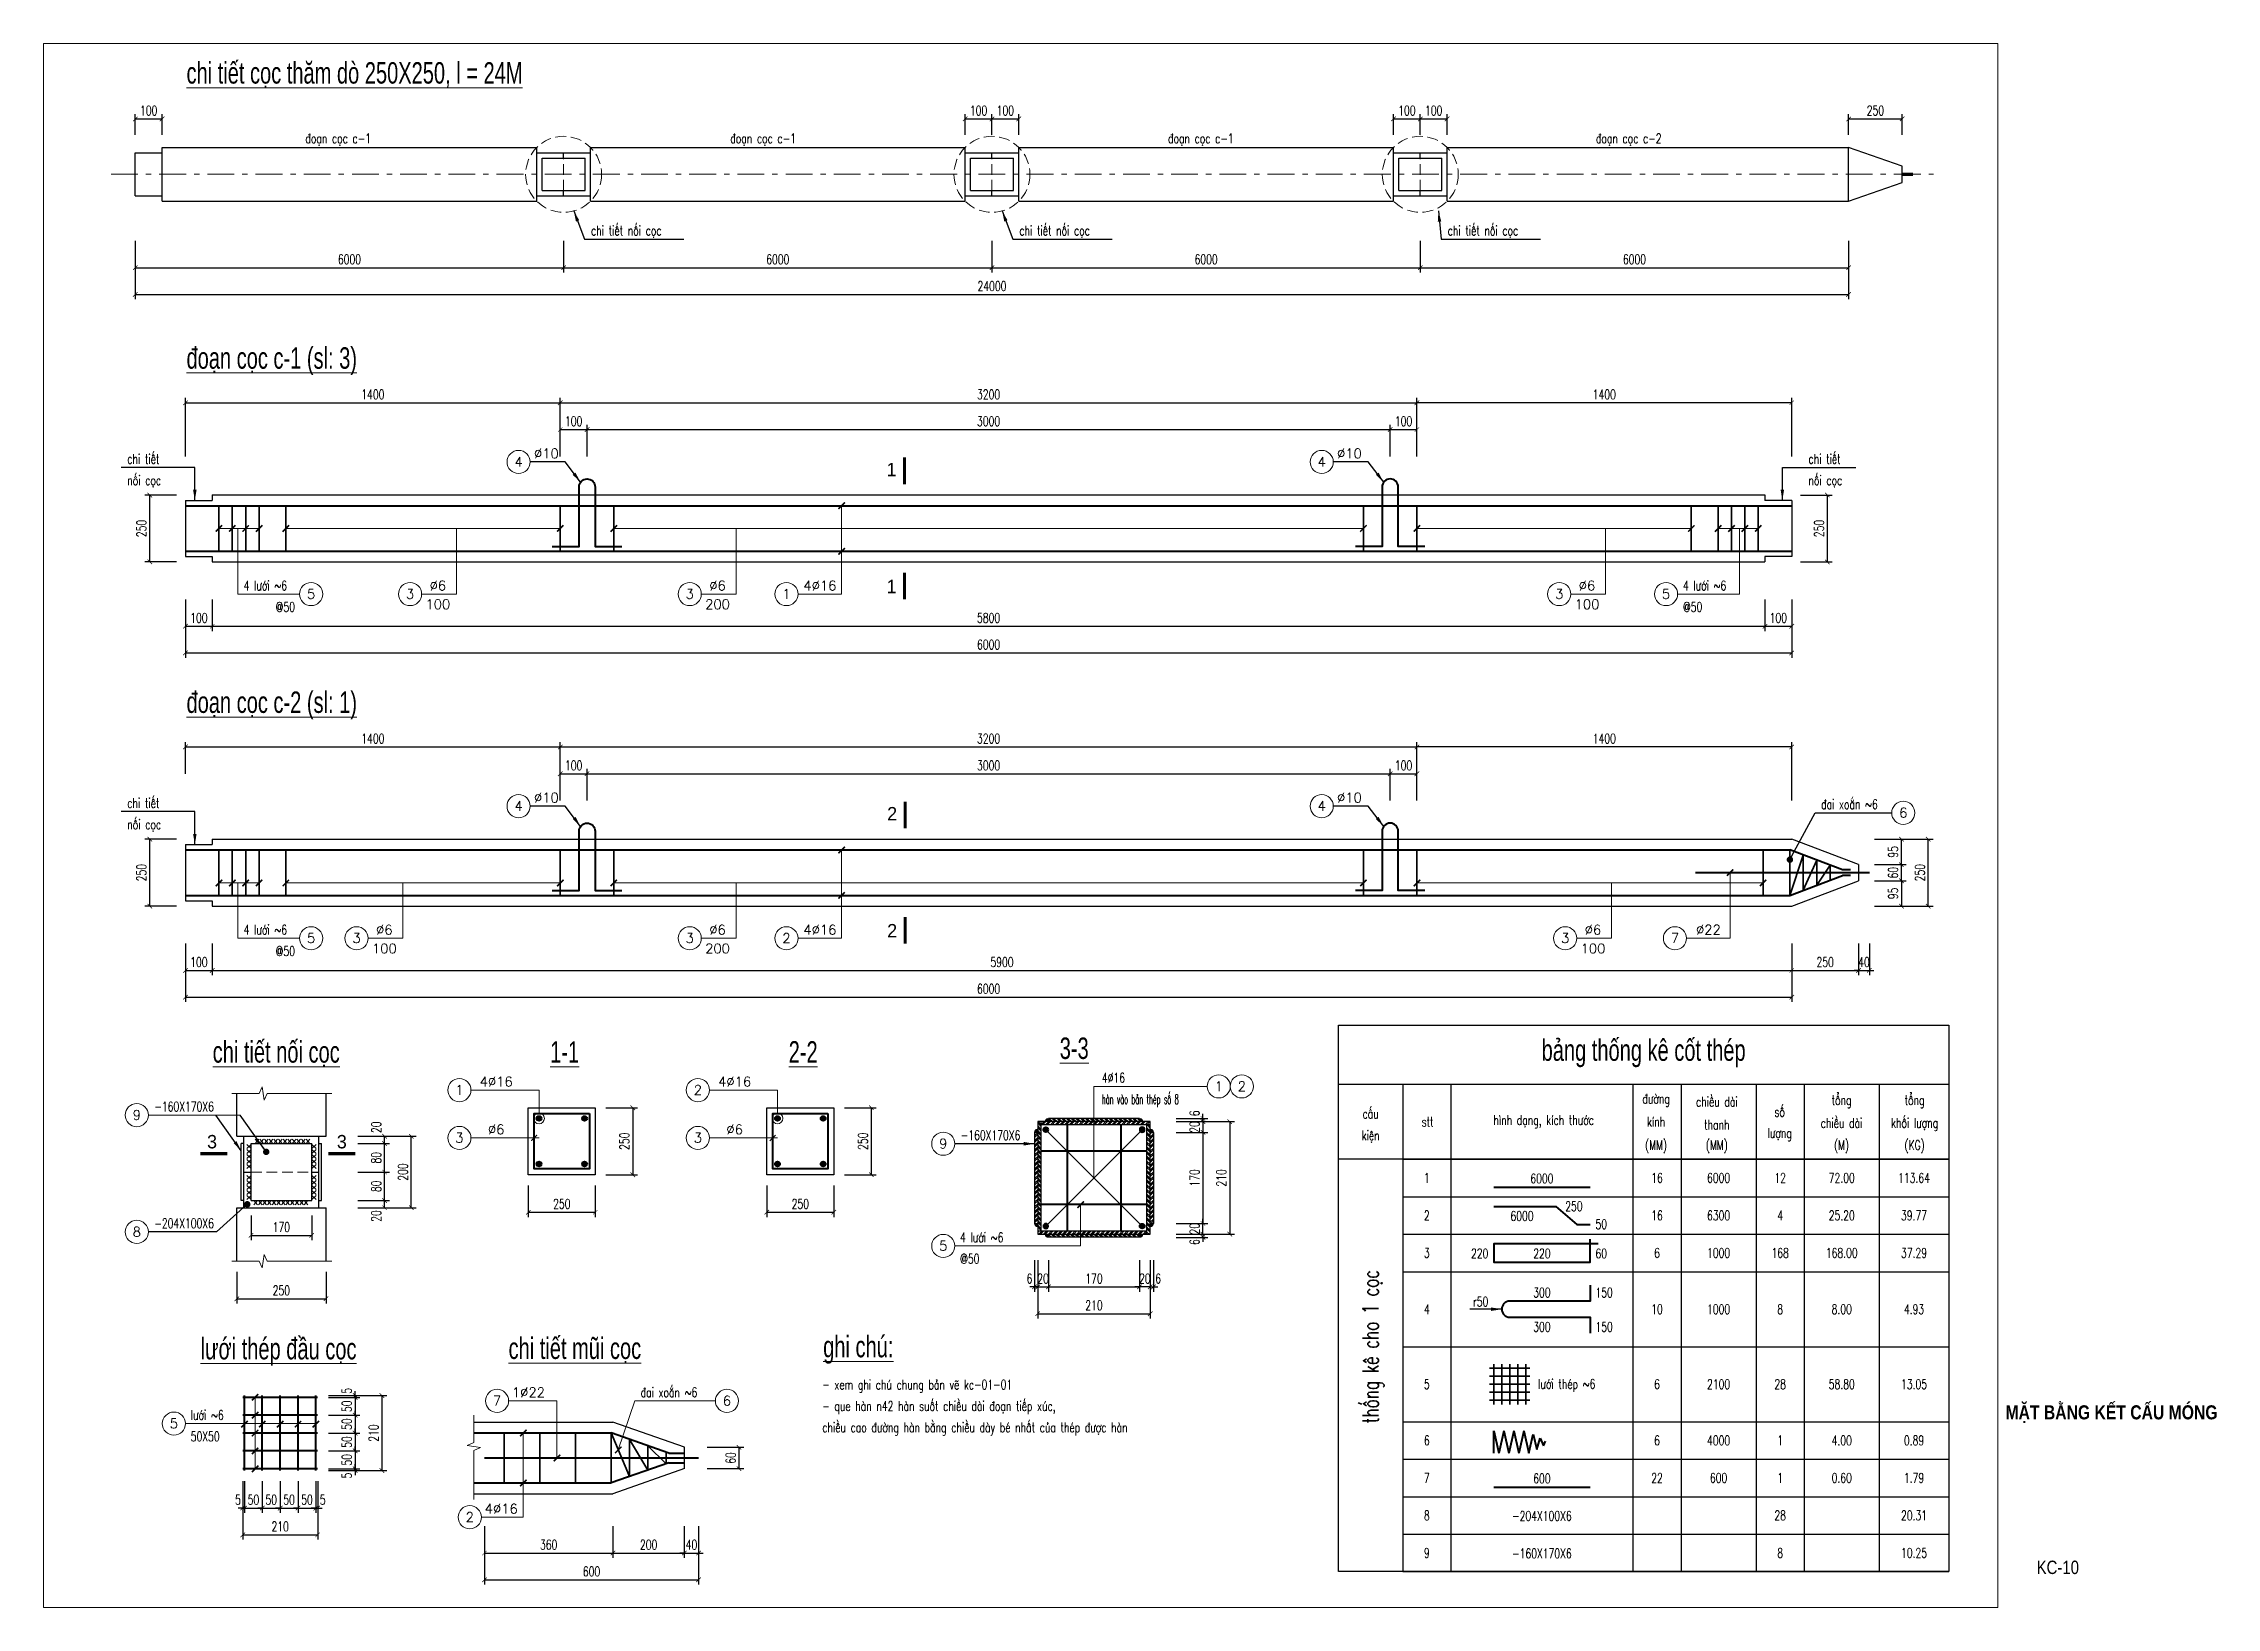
# Paper-space layout 'CHI TIET COC' of a CAD drawing. Header units: millimetres. Extents: x 10 to 416, y 2 to 294.
# The model-space entities are those that its viewports show. They can reach past a viewport. Long polylines and large blocks are cut down to what shows.
import ezdxf
from ezdxf.enums import TextEntityAlignment as Align

# ---------------------------------------------------------------- set-up
doc = ezdxf.new("R2010")
doc.units = ezdxf.units.MM
doc.header["$MEASUREMENT"] = 0
doc.header["$PDMODE"] = 3
doc.linetypes.add('_An', pattern=[2.9, 2, -0.9])
doc.linetypes.add('_Tim', pattern=[9, 5, -1.5, 1, -1.5])
for name, color, linetype, lineweight in [('KCVN-CAT', 30, 'Continuous', 35), ('KCVN-DIM', 251, 'Continuous', 13), ('KCVN-HAN', 3, 'Continuous', 9), ('KCVN-HATCH', 251, 'Continuous', 9), ('KCVN-KHUAT', 252, '_An', 20), ('KCVN-MANH', 252, 'Continuous', 15), ('KCVN-TEXT', 60, 'Continuous', 20), ('KCVN-THAY', 7, 'Continuous', 25), ('KCVN-THEP', 3, 'Continuous', 40), ('KCVN-TRUC', 251, '_Tim', 9), ('S-_GEN-TBLK_T2--', 7, 'Continuous', 25), ('S-_GEN-TBLK_T5--', 60, 'Continuous', 40)]:
    doc.layers.add(name, color=color, linetype=linetype, lineweight=lineweight)
doc.layers.add('KCVN-TEMP', color=87, linetype='Continuous', lineweight=9, plot=False)
doc.styles.add('Dce_Text', font='arial.ttf', dxfattribs={"width": 0.8})
doc.styles.add('KCVN-COMM', font='vnsimli.shx', dxfattribs={"width": 0.7, "height": 1.8})
doc.styles.add('KCVN-LEADER', font='vnromadi.shx', dxfattribs={"width": 0.7, "height": 4})
doc.styles.add('TK - S', font='romans.shx', dxfattribs={"width": 0.7, "height": 1.8, "bigfont": 'vns.shx'})
doc.dimstyles.new('D10', dxfattribs={"dimtxt": 1.8, "dimasz": 0.85, "dimexe": 0.9, "dimexo": 0, "dimgap": 0.66, "dimtad": 1, "dimdec": 0, "dimlfac": 10, "dimdsep": 46, "dimtxsty": 'KCVN-COMM', "dimblk1": 'ARCHTICK', "dimblk2": 'ARCHTICK', "dimsah": 1, "dimcen": 1.8, "dimclrd": 256, "dimclre": 256, "dimclrt": 60, "dimadec": 0, "dimazin": 0, "dimtfac": 1, "dimtdec": 0, "dimtix": 1, "dimtmove": 2, "dimatfit": 3, "dimfxl": 1.25, "dimtolj": 1, "dimtzin": 0, "dimarcsym": 0})
doc.dimstyles.new('D15', dxfattribs={"dimtxt": 1.8, "dimasz": 0.85, "dimexe": 0.9, "dimexo": 0, "dimgap": 0.66, "dimtad": 1, "dimdec": 0, "dimlfac": 15, "dimdsep": 46, "dimtxsty": 'KCVN-COMM', "dimblk1": 'ARCHTICK', "dimblk2": 'ARCHTICK', "dimsah": 1, "dimcen": 1.8, "dimclrd": 256, "dimclre": 256, "dimclrt": 60, "dimadec": 0, "dimazin": 0, "dimtfac": 1, "dimtdec": 0, "dimtix": 1, "dimtmove": 2, "dimatfit": 3, "dimfxl": 1.25, "dimtolj": 1, "dimtzin": 0, "dimarcsym": 0})
doc.dimstyles.new('D20', dxfattribs={"dimtxt": 1.8, "dimasz": 0.85, "dimexe": 0.9, "dimexo": 0, "dimgap": 0.66, "dimtad": 1, "dimdec": 0, "dimlfac": 20, "dimdsep": 46, "dimtxsty": 'KCVN-COMM', "dimblk1": 'ARCHTICK', "dimblk2": 'ARCHTICK', "dimsah": 1, "dimcen": 1.8, "dimclrd": 256, "dimclre": 256, "dimclrt": 60, "dimadec": 0, "dimazin": 0, "dimtfac": 1, "dimtdec": 0, "dimtix": 1, "dimtmove": 2, "dimatfit": 3, "dimfxl": 1.25, "dimtolj": 1, "dimtzin": 0, "dimarcsym": 0})
doc.dimstyles.new('D75', dxfattribs={"dimtxt": 1.8, "dimasz": 0.85, "dimexe": 0.9, "dimexo": 0, "dimgap": 0.66, "dimtad": 1, "dimdec": 0, "dimlfac": 75, "dimdsep": 46, "dimtxsty": 'KCVN-COMM', "dimblk1": 'ARCHTICK', "dimblk2": 'ARCHTICK', "dimsah": 1, "dimcen": 1.8, "dimclrd": 256, "dimclre": 256, "dimclrt": 60, "dimadec": 0, "dimazin": 0, "dimtfac": 1, "dimtdec": 0, "dimtix": 1, "dimtmove": 2, "dimatfit": 3, "dimfxl": 1.25, "dimtolj": 1, "dimtzin": 0, "dimarcsym": 0})
doc.dimstyles.new('LE', dxfattribs={"dimtxt": 2.5, "dimasz": 2, "dimexe": 1.25, "dimexo": 0, "dimgap": 0.66, "dimtad": 1, "dimdec": 0, "dimdsep": 46, "dimtxsty": 'KCVN-COMM', "dimblk1": 'ARCHTICK', "dimblk2": 'ARCHTICK', "dimsah": 1, "dimcen": 2.5, "dimclrd": 256, "dimclre": 256, "dimclrt": 60, "dimadec": 0, "dimazin": 0, "dimtfac": 1, "dimtdec": 0, "dimtix": 1, "dimtmove": 2, "dimatfit": 3, "dimfxl": 1.25, "dimtolj": 1, "dimtzin": 0, "dimarcsym": 0})
doc.dimstyles.new('LE1', dxfattribs={"dimtxt": 2.5, "dimasz": 1.2, "dimexe": 1.25, "dimexo": 0, "dimgap": 0.66, "dimtad": 1, "dimdec": 0, "dimdsep": 46, "dimtxsty": 'KCVN-COMM', "dimblk1": 'ARCHTICK', "dimblk2": 'ARCHTICK', "dimsah": 1, "dimcen": 2.5, "dimclrd": 256, "dimclre": 256, "dimclrt": 60, "dimadec": 0, "dimazin": 0, "dimtfac": 1, "dimtdec": 0, "dimtix": 1, "dimtmove": 2, "dimatfit": 3, "dimldrblk": 'DOT', "dimfxl": 1.25, "dimtolj": 1, "dimtzin": 0, "dimarcsym": 0})
pattern_1 = [(45, (30.5655, 25.0472), (-0.44194174, 0.44194174), []), (45, (30.5655, 25.3597), (-0.44194174, 0.44194174), [])]
pattern_2 = [(135, (30.5655, 25.0472), (-0.44194174, -0.44194174), []), (135, (30.253, 25.0472), (-0.44194174, -0.44194174), [])]

psp = doc.layouts.new('CHI TIET COC')

# ---------------------------------------------------------------- texts
at = {"layer": 'S-_GEN-TBLK_T2--', "color": 7, "style": 'Dce_Text', "width": 0.8}
psp.add_text('KC-10', height=2.5, dxfattribs=at).set_placement((386.22, 10), align=Align.MIDDLE_CENTER)
at = {"layer": 'S-_GEN-TBLK_T5--', "insert": (396.25, 38.6), "char_height": 2.625, "width": 42.5, "attachment_point": 5, "line_spacing_factor": 0.9, "style": 'Dce_Text'}
psp.add_mtext('{\\fArial|b1|i0|c0|p34;MẶT BẰNG KẾT CẤU MÓNG}', dxfattribs=at)

msp = doc.modelspace()

# ---------------------------------------------------------------- texts
at = {"layer": 'KCVN-TEXT'}
for s, height, style, width, p in [('%%Uchi tiÕt cäc th¨m dß 250X250, l = 24M', 4, 'KCVN-LEADER', 0.7, (1271.295, -160.958)), ('®o¹n cäc c-1', 1.8, 'KCVN-COMM', 0.7, (1293.493, -172.1)), ('®o¹n cäc c-1', 1.8, 'KCVN-COMM', 0.7, (1372.861, -172.1)), ('®o¹n cäc c-1', 1.8, 'KCVN-COMM', 0.7, (1454.611, -172.1)), ('®o¹n cäc c-2', 1.8, 'KCVN-COMM', 0.7, (1534.522, -172.1)), ('chi tiÕt nèi cäc', 1.8, 'KCVN-COMM', 0.7, (1346.849, -189.298)), ('chi tiÕt nèi cäc', 1.8, 'KCVN-COMM', 0.7, (1426.849, -189.298)), ('chi tiÕt nèi cäc', 1.8, 'KCVN-COMM', 0.7, (1506.849, -189.298)), ('%%U®o¹n cäc c-1 (sl: 3)', 4, 'KCVN-LEADER', 0.7, (1271.295, -214.19)), ('chi tiÕt', 1.8, 'KCVN-COMM', 0.7, (1260.228, -231.92)), ('chi tiÕt', 1.8, 'KCVN-COMM', 0.7, (1574.23, -231.92)), ('nèi cäc', 1.8, 'KCVN-COMM', 0.7, (1260.228, -235.92)), ('nèi cäc', 1.8, 'KCVN-COMM', 0.7, (1574.23, -235.92)), ('4 l\xadíi ~6', 1.8, 'KCVN-COMM', 0.7, (1281.969, -255.568)), ('4 l\xadíi ~6', 1.8, 'KCVN-COMM', 0.7, (1550.779, -255.568)), ('@50', 1.8, 'KCVN-COMM', 0.7, (1287.939, -259.568)), ('@50', 1.8, 'KCVN-COMM', 0.7, (1550.779, -259.568)), ('%%U®o¹n cäc c-2 (sl: 1)', 4, 'KCVN-LEADER', 0.7, (1271.295, -278.45)), ('chi tiÕt', 1.8, 'KCVN-COMM', 0.7, (1260.228, -296.18)), ('®ai xo¾n ~6', 1.8, 'KCVN-COMM', 0.7, (1576.595, -296.407)), ('nèi cäc', 1.8, 'KCVN-COMM', 0.7, (1260.228, -300.18)), ('4 l\xadíi ~6', 1.8, 'KCVN-COMM', 0.7, (1281.969, -319.828)), ('@50', 1.8, 'KCVN-COMM', 0.7, (1287.939, -323.828)), ('4`16', 1.8, 'KCVN-COMM', 0.7, (1442.259, -347.469)), ('-160X170X6', 1.8, 'KCVN-COMM', 0.7, (1265.287, -352.847)), ('hµn vµo b¶n thÐp sè 8', 1.8, 'KCVN-COMM', 0.5, (1442.259, -351.469)), ('-160X170X6', 1.8, 'KCVN-COMM', 0.7, (1415.906, -358.188)), ('-204X100X6', 1.8, 'KCVN-COMM', 0.7, (1265.287, -374.641)), ('250', 1.8, 'KCVN-COMM', 0.7, (1528.802, -371.455)), ('50', 1.8, 'KCVN-COMM', 0.7, (1534.45, -374.812)), ('4 l\xadíi ~6', 1.8, 'KCVN-COMM', 0.7, (1415.78, -377.266)), ('@50', 1.8, 'KCVN-COMM', 0.7, (1415.78, -381.266)), ('60', 1.8, 'KCVN-COMM', 0.7, (1534.443, -380.275)), ('150', 1.8, 'KCVN-COMM', 0.7, (1534.443, -387.572)), ('150', 1.8, 'KCVN-COMM', 0.7, (1534.443, -393.98)), ('%%Ughi chó:', 4, 'KCVN-LEADER', 0.7, (1390.204, -398.757)), ('®ai xo¾n ~6', 1.8, 'KCVN-COMM', 0.7, (1356.113, -406.187)), ('- xem ghi chó chung b¶n vÏ kc-01-01', 1.8, 'KCVN-COMM', 0.7, (1390.037, -404.757)), ('l\xadíi thÐp ~6', 1.8, 'KCVN-COMM', 0.7, (1523.74, -404.63)), ('l\xadíi ~6', 1.8, 'KCVN-COMM', 0.7, (1272.082, -410.435)), ('- que hµn n42 hµn suèt chiÒu dµi ®o¹n tiÕp xóc,', 1.8, 'KCVN-COMM', 0.7, (1390.037, -408.757)), ('50X50', 1.8, 'KCVN-COMM', 0.7, (1272.082, -414.435)), ('chiÒu cao ®\xadêng hµn b»ng chiÒu dµy bÐ nhÊt cña thÐp ®\xadîc hµn', 1.8, 'KCVN-COMM', 0.7, (1390.037, -412.757))]:
    msp.add_text(s, height=height, dxfattribs=dict(at, style=style, width=width)).set_placement(p)
at = {"layer": 'KCVN-TEXT', "style": 'KCVN-COMM'}
for s, p in [('4', (1333.314, -231.575)), ('`10', (1338.501, -230.01)), ('4', (1483.314, -231.575)), ('`10', (1488.501, -230.01)), ('5', (1294.567, -256.241)), ('3', (1313.05, -256.241)), ('%%C6', (1318.237, -254.676)), ('3', (1365.286, -256.241)), ('%%C6', (1370.473, -254.676)), ('1', (1383.347, -256.241)), ('4`16', (1389.596, -254.676)), ('3', (1527.676, -256.241)), ('%%C6', (1532.863, -254.676)), ('5', (1547.63, -256.241)), ('100', (1318.237, -258.176)), ('200', (1370.473, -258.176)), ('100', (1532.863, -258.176)), ('4', (1333.314, -295.835)), ('`10', (1338.501, -294.27)), ('4', (1483.314, -295.835)), ('`10', (1488.501, -294.27)), ('6', (1591.94, -297.08)), ('5', (1294.567, -320.501)), ('3', (1303.05, -320.501)), ('%%C6', (1308.237, -318.936)), ('3', (1365.286, -320.501)), ('%%C6', (1370.473, -318.936)), ('2', (1383.347, -320.501)), ('4`16', (1389.596, -318.936)), ('3', (1528.79, -320.501)), ('%%C6', (1533.977, -318.936)), ('7', (1549.293, -320.501)), ('`22', (1555.542, -318.936)), ('100', (1308.237, -322.436)), ('200', (1370.473, -322.436)), ('100', (1533.977, -322.436)), ('1', (1322.255, -348.849)), ('4`16', (1329.127, -347.284)), ('2', (1366.804, -348.849)), ('4`16', (1373.676, -347.284)), ('1', (1464.076, -348.142)), ('2', (1468.396, -348.142)), ('9', (1262.013, -353.52)), ('3', (1322.255, -357.779)), ('%%C6', (1329.127, -356.214)), ('3', (1366.804, -357.779)), ('%%C6', (1373.676, -356.214)), ('9', (1412.631, -358.861)), ('8', (1262.013, -375.314)), ('5', (1412.631, -377.939)), ('1`22', (1335.157, -405.295)), ('7', (1329.291, -406.86)), ('6', (1372.23, -406.86)), ('5', (1268.934, -411.108)), ('4`16', (1330.068, -427.023)), ('2', (1324.202, -428.587))]:
    msp.add_text(s, height=1.8, dxfattribs=at).set_placement(p, align=Align.MIDDLE)
at = {"layer": 'KCVN-TEXT', "style": 'KCVN-LEADER'}
for s, p in [('1', (1403.892, -234.263)), ('1', (1403.892, -256.106)), ('2', (1404.012, -298.523)), ('2', (1404.012, -320.366))]:
    msp.add_text(s, height=2.5, dxfattribs=at).set_placement(p, align=Align.RIGHT)
at = {"layer": 'KCVN-TEXT', "width": 0.7}
for s, height, style, p in [('%%Uchi tiÕt nèi cäc', 4, 'KCVN-LEADER', (1288.048, -343.739)), ('%%U1-1', 4, 'KCVN-LEADER', (1341.916, -343.739)), ('%%U2-2', 4, 'KCVN-LEADER', (1386.466, -343.739)), ('%%U3-3', 4, 'KCVN-LEADER', (1437.09, -343.055)), ('6000', 1.8, 'KCVN-COMM', (1524.443, -366.275)), ('6000', 1.8, 'KCVN-COMM', (1520.73, -373.275)), ('220', 1.8, 'KCVN-COMM', (1524.443, -380.275)), ('300', 1.8, 'KCVN-COMM', (1524.443, -387.575)), ('300', 1.8, 'KCVN-COMM', (1524.443, -393.975)), ('%%Ul\xadíi thÐp ®Çu cäc', 4, 'KCVN-LEADER', (1288.485, -399.142)), ('%%Uchi tiÕt mòi cäc', 4, 'KCVN-LEADER', (1343.827, -399.064)), ('600', 1.8, 'KCVN-COMM', (1524.443, -422.275)), ('-204X100X6', 1.8, 'KCVN-COMM', (1524.443, -429.275)), ('-160X170X6', 1.8, 'KCVN-COMM', (1524.443, -436.275))]:
    msp.add_text(s, height=height, dxfattribs=dict(at, style=style)).set_placement(p, align=Align.CENTER)
at = {"layer": 'KCVN-TEXT', "style": 'KCVN-LEADER'}
for p in [(1276.064, -359.749), (1300.302, -359.749)]:
    msp.add_text('3', height=2.5, dxfattribs=at).set_placement(p, align=Align.CENTER)
at = {"layer": 'KCVN-TEXT', "style": 'KCVN-COMM', "width": 0.7}
for s, p in [('220', (1514.443, -380.275)), ('r50', (1514.443, -389.259))]:
    msp.add_text(s, height=1.8, dxfattribs=at).set_placement(p, align=Align.RIGHT)
msp.add_text('thèng kª cho 1 cäc', height=3, rotation=90.00021, dxfattribs=at).set_placement((1493.951, -396.775), align=Align.CENTER)

# ---------------------------------------------------------------- blocks, each defined once
blk = doc.blocks.new('_ARCHTICK')
at = {"color": 0, "linetype": 'ByBlock', "const_width": 0.15}
blk.add_lwpolyline([(-0.5, -0.5), (0.5, 0.5)], dxfattribs=at)
blk = doc.blocks.new('*D7')
at = {"layer": 'DEFPOINTS', "color": 0, "transparency": 16777216}
for p in [(1421.73, -190.33), (1501.73, -190.33), (1501.73, -195.33)]:
    blk.add_point(p, dxfattribs=at)
at = {"layer": 'KCVN-DIM', "lineweight": -2, "transparency": 16777216}
for p, q in [((1421.73, -190.33), (1421.73, -196.23)), ((1501.73, -190.33), (1501.73, -196.23)), ((1421.73, -195.33), (1501.73, -195.33))]:
    blk.add_line(p, q, dxfattribs=at)
at = {"layer": 'KCVN-DIM', "lineweight": -2, "transparency": 16777216, "xscale": 0.85, "yscale": 0.85, "zscale": 0.85, "rotation": 180}
blk.add_blockref('_ARCHTICK', (1421.73, -195.33), dxfattribs=at)
at = {"layer": 'KCVN-DIM', "lineweight": -2, "transparency": 16777216, "xscale": 0.85, "yscale": 0.85, "zscale": 0.85}
blk.add_blockref('_ARCHTICK', (1501.73, -195.33), dxfattribs=at)
at = {"layer": 'KCVN-DIM', "color": 60, "transparency": 16777216, "insert": (1461.73, -193.77), "char_height": 1.8, "attachment_point": 5, "style": 'KCVN-COMM'}
blk.add_mtext('\\A1;6000', dxfattribs=at)
blk = doc.blocks.new('*D8')
at = {"layer": 'DEFPOINTS', "color": 0, "transparency": 16777216}
for p in [(1501.73, -190.33), (1581.73, -190.33), (1581.73, -195.33)]:
    blk.add_point(p, dxfattribs=at)
at = {"layer": 'KCVN-DIM', "lineweight": -2, "transparency": 16777216}
for p, q in [((1501.73, -190.33), (1501.73, -196.23)), ((1581.73, -190.33), (1581.73, -196.23)), ((1501.73, -195.33), (1581.73, -195.33))]:
    blk.add_line(p, q, dxfattribs=at)
at = {"layer": 'KCVN-DIM', "lineweight": -2, "transparency": 16777216, "xscale": 0.85, "yscale": 0.85, "zscale": 0.85, "rotation": 180}
blk.add_blockref('_ARCHTICK', (1501.73, -195.33), dxfattribs=at)
at = {"layer": 'KCVN-DIM', "lineweight": -2, "transparency": 16777216, "xscale": 0.85, "yscale": 0.85, "zscale": 0.85}
blk.add_blockref('_ARCHTICK', (1581.73, -195.33), dxfattribs=at)
at = {"layer": 'KCVN-DIM', "color": 60, "transparency": 16777216, "insert": (1541.73, -193.77), "char_height": 1.8, "attachment_point": 5, "style": 'KCVN-COMM'}
blk.add_mtext('\\A1;6000', dxfattribs=at)
blk = doc.blocks.new('*D9')
at = {"layer": 'DEFPOINTS', "color": 0, "transparency": 16777216}
for p in [(1261.73, -195.33), (1581.73, -195.33), (1581.73, -200.33)]:
    blk.add_point(p, dxfattribs=at)
at = {"layer": 'KCVN-DIM', "lineweight": -2, "transparency": 16777216}
for p, q in [((1261.73, -195.33), (1261.73, -201.23)), ((1581.73, -195.33), (1581.73, -201.23)), ((1261.73, -200.33), (1581.73, -200.33))]:
    blk.add_line(p, q, dxfattribs=at)
at = {"layer": 'KCVN-DIM', "lineweight": -2, "transparency": 16777216, "xscale": 0.85, "yscale": 0.85, "zscale": 0.85, "rotation": 180}
blk.add_blockref('_ARCHTICK', (1261.73, -200.33), dxfattribs=at)
at = {"layer": 'KCVN-DIM', "lineweight": -2, "transparency": 16777216, "xscale": 0.85, "yscale": 0.85, "zscale": 0.85}
blk.add_blockref('_ARCHTICK', (1581.73, -200.33), dxfattribs=at)
at = {"layer": 'KCVN-DIM', "color": 60, "transparency": 16777216, "insert": (1421.73, -198.77), "char_height": 1.8, "attachment_point": 5, "style": 'KCVN-COMM'}
blk.add_mtext('\\A1;24000', dxfattribs=at)
blk = doc.blocks.new('*D10')
at = {"layer": 'DEFPOINTS', "color": 0, "transparency": 16777216}
for p in [(1266.73, -167.55), (1261.73, -170.55), (1266.73, -170.55)]:
    blk.add_point(p, dxfattribs=at)
at = {"layer": 'KCVN-DIM', "lineweight": -2, "transparency": 16777216}
for p, q in [((1261.73, -170.55), (1261.73, -166.65)), ((1261.73, -167.55), (1266.73, -167.55)), ((1266.73, -170.55), (1266.73, -166.65))]:
    blk.add_line(p, q, dxfattribs=at)
at = {"layer": 'KCVN-DIM', "lineweight": -2, "transparency": 16777216, "xscale": 0.85, "yscale": 0.85, "zscale": 0.85, "rotation": 180}
blk.add_blockref('_ARCHTICK', (1261.73, -167.55), dxfattribs=at)
at = {"layer": 'KCVN-DIM', "lineweight": -2, "transparency": 16777216, "xscale": 0.85, "yscale": 0.85, "zscale": 0.85}
blk.add_blockref('_ARCHTICK', (1266.73, -167.55), dxfattribs=at)
at = {"layer": 'KCVN-DIM', "color": 60, "transparency": 16777216, "insert": (1264.23, -165.99), "char_height": 1.8, "attachment_point": 5, "style": 'KCVN-COMM'}
blk.add_mtext('\\A1;100', dxfattribs=at)
blk = doc.blocks.new('*D11')
at = {"layer": 'DEFPOINTS', "color": 0, "transparency": 16777216}
for p in [(1501.73, -167.55), (1496.73, -170.55), (1501.73, -170.55)]:
    blk.add_point(p, dxfattribs=at)
at = {"layer": 'KCVN-DIM', "lineweight": -2, "transparency": 16777216}
for p, q in [((1496.73, -170.55), (1496.73, -166.65)), ((1496.73, -167.55), (1501.73, -167.55)), ((1501.73, -170.55), (1501.73, -166.65))]:
    blk.add_line(p, q, dxfattribs=at)
at = {"layer": 'KCVN-DIM', "lineweight": -2, "transparency": 16777216, "xscale": 0.85, "yscale": 0.85, "zscale": 0.85, "rotation": 180}
blk.add_blockref('_ARCHTICK', (1496.73, -167.55), dxfattribs=at)
at = {"layer": 'KCVN-DIM', "lineweight": -2, "transparency": 16777216, "xscale": 0.85, "yscale": 0.85, "zscale": 0.85}
blk.add_blockref('_ARCHTICK', (1501.73, -167.55), dxfattribs=at)
at = {"layer": 'KCVN-DIM', "color": 60, "transparency": 16777216, "insert": (1499.23, -165.99), "char_height": 1.8, "attachment_point": 5, "style": 'KCVN-COMM'}
blk.add_mtext('\\A1;100', dxfattribs=at)
blk = doc.blocks.new('*D12')
at = {"layer": 'DEFPOINTS', "color": 0, "transparency": 16777216}
for p in [(1506.73, -167.55), (1501.73, -170.55), (1506.73, -170.55)]:
    blk.add_point(p, dxfattribs=at)
at = {"layer": 'KCVN-DIM', "lineweight": -2, "transparency": 16777216}
for p, q in [((1501.73, -170.55), (1501.73, -166.65)), ((1501.73, -167.55), (1506.73, -167.55)), ((1506.73, -170.55), (1506.73, -166.65))]:
    blk.add_line(p, q, dxfattribs=at)
at = {"layer": 'KCVN-DIM', "lineweight": -2, "transparency": 16777216, "xscale": 0.85, "yscale": 0.85, "zscale": 0.85, "rotation": 180}
blk.add_blockref('_ARCHTICK', (1501.73, -167.55), dxfattribs=at)
at = {"layer": 'KCVN-DIM', "lineweight": -2, "transparency": 16777216, "xscale": 0.85, "yscale": 0.85, "zscale": 0.85}
blk.add_blockref('_ARCHTICK', (1506.73, -167.55), dxfattribs=at)
at = {"layer": 'KCVN-DIM', "color": 60, "transparency": 16777216, "insert": (1504.23, -165.99), "char_height": 1.8, "attachment_point": 5, "style": 'KCVN-COMM'}
blk.add_mtext('\\A1;100', dxfattribs=at)
blk = doc.blocks.new('*D13')
at = {"layer": 'DEFPOINTS', "color": 0, "transparency": 16777216}
for p in [(1591.73, -167.55), (1581.73, -170.55), (1591.73, -170.55)]:
    blk.add_point(p, dxfattribs=at)
at = {"layer": 'KCVN-DIM', "lineweight": -2, "transparency": 16777216}
for p, q in [((1581.73, -170.55), (1581.73, -166.65)), ((1581.73, -167.55), (1591.73, -167.55)), ((1591.73, -170.55), (1591.73, -166.65))]:
    blk.add_line(p, q, dxfattribs=at)
at = {"layer": 'KCVN-DIM', "lineweight": -2, "transparency": 16777216, "xscale": 0.85, "yscale": 0.85, "zscale": 0.85, "rotation": 180}
blk.add_blockref('_ARCHTICK', (1581.73, -167.55), dxfattribs=at)
at = {"layer": 'KCVN-DIM', "lineweight": -2, "transparency": 16777216, "xscale": 0.85, "yscale": 0.85, "zscale": 0.85}
blk.add_blockref('_ARCHTICK', (1591.73, -167.55), dxfattribs=at)
at = {"layer": 'KCVN-DIM', "color": 60, "transparency": 16777216, "insert": (1586.73, -165.99), "char_height": 1.8, "attachment_point": 5, "style": 'KCVN-COMM'}
blk.add_mtext('\\A1;250', dxfattribs=at)
blk = doc.blocks.new('*D14')
at = {"layer": 'DEFPOINTS', "color": 0, "transparency": 16777216}
for p in [(1271.1, -257.27), (1276.1, -257.27), (1276.1, -262.27)]:
    blk.add_point(p, dxfattribs=at)
at = {"layer": 'KCVN-DIM', "lineweight": -2, "transparency": 16777216}
for p, q in [((1271.1, -257.27), (1271.1, -263.17)), ((1276.1, -257.27), (1276.1, -263.17)), ((1271.1, -262.27), (1276.1, -262.27))]:
    blk.add_line(p, q, dxfattribs=at)
at = {"layer": 'KCVN-DIM', "lineweight": -2, "transparency": 16777216, "xscale": 0.85, "yscale": 0.85, "zscale": 0.85, "rotation": 180}
blk.add_blockref('_ARCHTICK', (1271.1, -262.27), dxfattribs=at)
at = {"layer": 'KCVN-DIM', "lineweight": -2, "transparency": 16777216, "xscale": 0.85, "yscale": 0.85, "zscale": 0.85}
blk.add_blockref('_ARCHTICK', (1276.1, -262.27), dxfattribs=at)
at = {"layer": 'KCVN-DIM', "color": 60, "transparency": 16777216, "insert": (1273.6, -260.71), "char_height": 1.8, "attachment_point": 5, "style": 'KCVN-COMM'}
blk.add_mtext('\\A1;100', dxfattribs=at)
blk = doc.blocks.new('*D15')
at = {"layer": 'DEFPOINTS', "color": 0, "transparency": 16777216}
for p in [(1276.1, -257.27), (1566.1, -257.27), (1566.1, -262.27)]:
    blk.add_point(p, dxfattribs=at)
at = {"layer": 'KCVN-DIM', "lineweight": -2, "transparency": 16777216}
for p, q in [((1276.1, -257.27), (1276.1, -263.17)), ((1566.1, -257.27), (1566.1, -263.17)), ((1276.1, -262.27), (1566.1, -262.27))]:
    blk.add_line(p, q, dxfattribs=at)
at = {"layer": 'KCVN-DIM', "lineweight": -2, "transparency": 16777216, "xscale": 0.85, "yscale": 0.85, "zscale": 0.85, "rotation": 180}
blk.add_blockref('_ARCHTICK', (1276.1, -262.27), dxfattribs=at)
at = {"layer": 'KCVN-DIM', "lineweight": -2, "transparency": 16777216, "xscale": 0.85, "yscale": 0.85, "zscale": 0.85}
blk.add_blockref('_ARCHTICK', (1566.1, -262.27), dxfattribs=at)
at = {"layer": 'KCVN-DIM', "color": 60, "transparency": 16777216, "insert": (1421.1, -260.71), "char_height": 1.8, "attachment_point": 5, "style": 'KCVN-COMM'}
blk.add_mtext('\\A1;5800', dxfattribs=at)
blk = doc.blocks.new('*D16')
at = {"layer": 'DEFPOINTS', "color": 0, "transparency": 16777216}
for p in [(1566.1, -257.27), (1571.1, -257.27), (1571.1, -262.27)]:
    blk.add_point(p, dxfattribs=at)
at = {"layer": 'KCVN-DIM', "lineweight": -2, "transparency": 16777216}
for p, q in [((1566.1, -257.27), (1566.1, -263.17)), ((1571.1, -257.27), (1571.1, -263.17)), ((1566.1, -262.27), (1571.1, -262.27))]:
    blk.add_line(p, q, dxfattribs=at)
at = {"layer": 'KCVN-DIM', "lineweight": -2, "transparency": 16777216, "xscale": 0.85, "yscale": 0.85, "zscale": 0.85, "rotation": 180}
blk.add_blockref('_ARCHTICK', (1566.1, -262.27), dxfattribs=at)
at = {"layer": 'KCVN-DIM', "lineweight": -2, "transparency": 16777216, "xscale": 0.85, "yscale": 0.85, "zscale": 0.85}
blk.add_blockref('_ARCHTICK', (1571.1, -262.27), dxfattribs=at)
at = {"layer": 'KCVN-DIM', "color": 60, "transparency": 16777216, "insert": (1568.6, -260.71), "char_height": 1.8, "attachment_point": 5, "style": 'KCVN-COMM'}
blk.add_mtext('\\A1;100', dxfattribs=at)
blk = doc.blocks.new('*D17')
at = {"layer": 'DEFPOINTS', "color": 0, "transparency": 16777216}
for p in [(1271.1, -257.27), (1571.1, -257.27), (1571.1, -267.26)]:
    blk.add_point(p, dxfattribs=at)
at = {"layer": 'KCVN-DIM', "lineweight": -2, "transparency": 16777216}
for p, q in [((1271.1, -257.27), (1271.1, -268.16)), ((1571.1, -257.27), (1571.1, -268.16)), ((1271.1, -267.26), (1571.1, -267.26))]:
    blk.add_line(p, q, dxfattribs=at)
at = {"layer": 'KCVN-DIM', "lineweight": -2, "transparency": 16777216, "xscale": 0.85, "yscale": 0.85, "zscale": 0.85, "rotation": 180}
blk.add_blockref('_ARCHTICK', (1271.1, -267.26), dxfattribs=at)
at = {"layer": 'KCVN-DIM', "lineweight": -2, "transparency": 16777216, "xscale": 0.85, "yscale": 0.85, "zscale": 0.85}
blk.add_blockref('_ARCHTICK', (1571.1, -267.26), dxfattribs=at)
at = {"layer": 'KCVN-DIM', "color": 60, "transparency": 16777216, "insert": (1421.1, -265.7), "char_height": 1.8, "attachment_point": 5, "style": 'KCVN-COMM'}
blk.add_mtext('\\A1;6000', dxfattribs=at)
blk = doc.blocks.new('*D18')
at = {"layer": 'DEFPOINTS', "color": 0, "transparency": 16777216}
for p in [(1496.1, -225.55), (1346.1, -230.55), (1496.1, -230.55)]:
    blk.add_point(p, dxfattribs=at)
at = {"layer": 'KCVN-DIM', "lineweight": -2, "transparency": 16777216}
for p, q in [((1346.1, -230.55), (1346.1, -224.65)), ((1346.1, -225.55), (1496.1, -225.55)), ((1496.1, -230.55), (1496.1, -224.65))]:
    blk.add_line(p, q, dxfattribs=at)
at = {"layer": 'KCVN-DIM', "lineweight": -2, "transparency": 16777216, "xscale": 0.85, "yscale": 0.85, "zscale": 0.85, "rotation": 180}
blk.add_blockref('_ARCHTICK', (1346.1, -225.55), dxfattribs=at)
at = {"layer": 'KCVN-DIM', "lineweight": -2, "transparency": 16777216, "xscale": 0.85, "yscale": 0.85, "zscale": 0.85}
blk.add_blockref('_ARCHTICK', (1496.1, -225.55), dxfattribs=at)
at = {"layer": 'KCVN-DIM', "color": 60, "transparency": 16777216, "insert": (1421.1, -223.99), "char_height": 1.8, "attachment_point": 5, "style": 'KCVN-COMM'}
blk.add_mtext('\\A1;3000', dxfattribs=at)
blk = doc.blocks.new('*D19')
at = {"layer": 'DEFPOINTS', "color": 0, "transparency": 16777216}
for p in [(1341.1, -220.55), (1271.1, -230.55), (1341.1, -230.55)]:
    blk.add_point(p, dxfattribs=at)
at = {"layer": 'KCVN-DIM', "lineweight": -2, "transparency": 16777216}
for p, q in [((1271.1, -230.55), (1271.1, -219.65)), ((1271.1, -220.55), (1341.1, -220.55)), ((1341.1, -230.55), (1341.1, -219.65))]:
    blk.add_line(p, q, dxfattribs=at)
at = {"layer": 'KCVN-DIM', "lineweight": -2, "transparency": 16777216, "xscale": 0.85, "yscale": 0.85, "zscale": 0.85, "rotation": 180}
blk.add_blockref('_ARCHTICK', (1271.1, -220.55), dxfattribs=at)
at = {"layer": 'KCVN-DIM', "lineweight": -2, "transparency": 16777216, "xscale": 0.85, "yscale": 0.85, "zscale": 0.85}
blk.add_blockref('_ARCHTICK', (1341.1, -220.55), dxfattribs=at)
at = {"layer": 'KCVN-DIM', "color": 60, "transparency": 16777216, "insert": (1306.1, -218.99), "char_height": 1.8, "attachment_point": 5, "style": 'KCVN-COMM'}
blk.add_mtext('\\A1;1400', dxfattribs=at)
blk = doc.blocks.new('*D20')
at = {"layer": 'DEFPOINTS', "color": 0, "transparency": 16777216}
for p in [(1501.1, -220.55), (1501.1, -230.55), (1571.1, -230.55)]:
    blk.add_point(p, dxfattribs=at)
at = {"layer": 'KCVN-DIM', "lineweight": -2, "transparency": 16777216}
for p, q in [((1501.1, -230.55), (1501.1, -219.65)), ((1571.1, -220.55), (1501.1, -220.55)), ((1571.1, -230.55), (1571.1, -219.65))]:
    blk.add_line(p, q, dxfattribs=at)
at = {"layer": 'KCVN-DIM', "lineweight": -2, "transparency": 16777216, "xscale": 0.85, "yscale": 0.85, "zscale": 0.85, "rotation": 180}
blk.add_blockref('_ARCHTICK', (1501.1, -220.55), dxfattribs=at)
at = {"layer": 'KCVN-DIM', "lineweight": -2, "transparency": 16777216, "xscale": 0.85, "yscale": 0.85, "zscale": 0.85}
blk.add_blockref('_ARCHTICK', (1571.1, -220.55), dxfattribs=at)
at = {"layer": 'KCVN-DIM', "color": 60, "transparency": 16777216, "insert": (1536.1, -218.99), "char_height": 1.8, "attachment_point": 5, "style": 'KCVN-COMM'}
blk.add_mtext('\\A1;1400', dxfattribs=at)
blk = doc.blocks.new('*D21')
at = {"layer": 'DEFPOINTS', "color": 0, "transparency": 16777216}
for p in [(1501.1, -220.55), (1341.1, -230.55), (1501.1, -230.55)]:
    blk.add_point(p, dxfattribs=at)
at = {"layer": 'KCVN-DIM', "lineweight": -2, "transparency": 16777216}
for p, q in [((1341.1, -230.55), (1341.1, -219.65)), ((1341.1, -220.55), (1501.1, -220.55)), ((1501.1, -230.55), (1501.1, -219.65))]:
    blk.add_line(p, q, dxfattribs=at)
at = {"layer": 'KCVN-DIM', "lineweight": -2, "transparency": 16777216, "xscale": 0.85, "yscale": 0.85, "zscale": 0.85, "rotation": 180}
blk.add_blockref('_ARCHTICK', (1341.1, -220.55), dxfattribs=at)
at = {"layer": 'KCVN-DIM', "lineweight": -2, "transparency": 16777216, "xscale": 0.85, "yscale": 0.85, "zscale": 0.85}
blk.add_blockref('_ARCHTICK', (1501.1, -220.55), dxfattribs=at)
at = {"layer": 'KCVN-DIM', "color": 60, "transparency": 16777216, "insert": (1421.1, -218.99), "char_height": 1.8, "attachment_point": 5, "style": 'KCVN-COMM'}
blk.add_mtext('\\A1;3200', dxfattribs=at)
blk = doc.blocks.new('*D22')
at = {"layer": 'DEFPOINTS', "color": 0, "transparency": 16777216}
for p in [(1264.44, -237.77), (1269.44, -237.77), (1269.44, -250.27)]:
    blk.add_point(p, dxfattribs=at)
at = {"layer": 'KCVN-DIM', "lineweight": -2, "transparency": 16777216}
for p, q in [((1269.44, -237.77), (1263.54, -237.77)), ((1264.44, -250.27), (1264.44, -237.77)), ((1269.44, -250.27), (1263.54, -250.27))]:
    blk.add_line(p, q, dxfattribs=at)
at = {"layer": 'KCVN-DIM', "lineweight": -2, "transparency": 16777216, "xscale": 0.85, "yscale": 0.85, "zscale": 0.85}
for p, rotation in [((1264.44, -237.77), 90), ((1264.44, -250.27), 270)]:
    blk.add_blockref('_ARCHTICK', p, dxfattribs=dict(at, rotation=rotation))
at = {"layer": 'KCVN-DIM', "color": 60, "transparency": 16777216, "insert": (1262.88, -244.02), "char_height": 1.8, "attachment_point": 5, "rotation": 90, "style": 'KCVN-COMM'}
blk.add_mtext('\\A1;250', dxfattribs=at)
blk = doc.blocks.new('*D23')
at = {"layer": 'DEFPOINTS', "color": 0, "transparency": 16777216}
for p in [(1572.76, -237.77), (1577.76, -237.77), (1572.76, -250.27)]:
    blk.add_point(p, dxfattribs=at)
at = {"layer": 'KCVN-DIM', "lineweight": -2, "transparency": 16777216}
for p, q in [((1572.76, -237.77), (1578.66, -237.77)), ((1577.76, -250.27), (1577.76, -237.77)), ((1572.76, -250.27), (1578.66, -250.27))]:
    blk.add_line(p, q, dxfattribs=at)
at = {"layer": 'KCVN-DIM', "lineweight": -2, "transparency": 16777216, "xscale": 0.85, "yscale": 0.85, "zscale": 0.85}
for p, rotation in [((1577.76, -237.77), 90), ((1577.76, -250.27), 270)]:
    blk.add_blockref('_ARCHTICK', p, dxfattribs=dict(at, rotation=rotation))
at = {"layer": 'KCVN-DIM', "color": 60, "transparency": 16777216, "insert": (1576.2, -244.02), "char_height": 1.8, "attachment_point": 5, "rotation": 90, "style": 'KCVN-COMM'}
blk.add_mtext('\\A1;250', dxfattribs=at)
blk = doc.blocks.new('*D24')
at = {"layer": 'DEFPOINTS', "color": 0, "transparency": 16777216}
for p in [(1271.1, -321.53), (1276.1, -321.53), (1276.1, -326.53)]:
    blk.add_point(p, dxfattribs=at)
at = {"layer": 'KCVN-DIM', "lineweight": -2, "transparency": 16777216}
for p, q in [((1271.1, -321.53), (1271.1, -327.43)), ((1276.1, -321.53), (1276.1, -327.43)), ((1271.1, -326.53), (1276.1, -326.53))]:
    blk.add_line(p, q, dxfattribs=at)
at = {"layer": 'KCVN-DIM', "lineweight": -2, "transparency": 16777216, "xscale": 0.85, "yscale": 0.85, "zscale": 0.85, "rotation": 180}
blk.add_blockref('_ARCHTICK', (1271.1, -326.53), dxfattribs=at)
at = {"layer": 'KCVN-DIM', "lineweight": -2, "transparency": 16777216, "xscale": 0.85, "yscale": 0.85, "zscale": 0.85}
blk.add_blockref('_ARCHTICK', (1276.1, -326.53), dxfattribs=at)
at = {"layer": 'KCVN-DIM', "color": 60, "transparency": 16777216, "insert": (1273.6, -324.97), "char_height": 1.8, "attachment_point": 5, "style": 'KCVN-COMM'}
blk.add_mtext('\\A1;100', dxfattribs=at)
blk = doc.blocks.new('*D25')
at = {"layer": 'DEFPOINTS', "color": 0, "transparency": 16777216}
for p in [(1276.1, -321.53), (1571.1, -321.53), (1571.1, -326.53)]:
    blk.add_point(p, dxfattribs=at)
at = {"layer": 'KCVN-DIM', "lineweight": -2, "transparency": 16777216}
for p, q in [((1276.1, -321.53), (1276.1, -327.43)), ((1571.1, -321.53), (1571.1, -327.43)), ((1276.1, -326.53), (1571.1, -326.53))]:
    blk.add_line(p, q, dxfattribs=at)
at = {"layer": 'KCVN-DIM', "lineweight": -2, "transparency": 16777216, "xscale": 0.85, "yscale": 0.85, "zscale": 0.85, "rotation": 180}
blk.add_blockref('_ARCHTICK', (1276.1, -326.53), dxfattribs=at)
at = {"layer": 'KCVN-DIM', "lineweight": -2, "transparency": 16777216, "xscale": 0.85, "yscale": 0.85, "zscale": 0.85}
blk.add_blockref('_ARCHTICK', (1571.1, -326.53), dxfattribs=at)
at = {"layer": 'KCVN-DIM', "color": 60, "transparency": 16777216, "insert": (1423.6, -324.97), "char_height": 1.8, "attachment_point": 5, "style": 'KCVN-COMM'}
blk.add_mtext('\\A1;5900', dxfattribs=at)
blk = doc.blocks.new('*D26')
at = {"layer": 'DEFPOINTS', "color": 0, "transparency": 16777216}
for p in [(1271.1, -321.53), (1571.1, -321.53), (1571.1, -331.52)]:
    blk.add_point(p, dxfattribs=at)
at = {"layer": 'KCVN-DIM', "lineweight": -2, "transparency": 16777216}
for p, q in [((1271.1, -321.53), (1271.1, -332.42)), ((1571.1, -321.53), (1571.1, -332.42)), ((1271.1, -331.52), (1571.1, -331.52))]:
    blk.add_line(p, q, dxfattribs=at)
at = {"layer": 'KCVN-DIM', "lineweight": -2, "transparency": 16777216, "xscale": 0.85, "yscale": 0.85, "zscale": 0.85, "rotation": 180}
blk.add_blockref('_ARCHTICK', (1271.1, -331.52), dxfattribs=at)
at = {"layer": 'KCVN-DIM', "lineweight": -2, "transparency": 16777216, "xscale": 0.85, "yscale": 0.85, "zscale": 0.85}
blk.add_blockref('_ARCHTICK', (1571.1, -331.52), dxfattribs=at)
at = {"layer": 'KCVN-DIM', "color": 60, "transparency": 16777216, "insert": (1421.1, -329.96), "char_height": 1.8, "attachment_point": 5, "style": 'KCVN-COMM'}
blk.add_mtext('\\A1;6000', dxfattribs=at)
blk = doc.blocks.new('*D27')
at = {"layer": 'DEFPOINTS', "color": 0, "transparency": 16777216}
for p in [(1341.1, -284.81), (1271.1, -289.81), (1341.1, -289.81)]:
    blk.add_point(p, dxfattribs=at)
at = {"layer": 'KCVN-DIM', "lineweight": -2, "transparency": 16777216}
for p, q in [((1271.1, -289.81), (1271.1, -283.91)), ((1341.1, -289.81), (1341.1, -283.91)), ((1271.1, -284.81), (1341.1, -284.81))]:
    blk.add_line(p, q, dxfattribs=at)
at = {"layer": 'KCVN-DIM', "lineweight": -2, "transparency": 16777216, "xscale": 0.85, "yscale": 0.85, "zscale": 0.85, "rotation": 180}
blk.add_blockref('_ARCHTICK', (1271.1, -284.81), dxfattribs=at)
at = {"layer": 'KCVN-DIM', "lineweight": -2, "transparency": 16777216, "xscale": 0.85, "yscale": 0.85, "zscale": 0.85}
blk.add_blockref('_ARCHTICK', (1341.1, -284.81), dxfattribs=at)
at = {"layer": 'KCVN-DIM', "color": 60, "transparency": 16777216, "insert": (1306.1, -283.25), "char_height": 1.8, "attachment_point": 5, "style": 'KCVN-COMM'}
blk.add_mtext('\\A1;1400', dxfattribs=at)
blk = doc.blocks.new('*D28')
at = {"layer": 'DEFPOINTS', "color": 0, "transparency": 16777216}
for p in [(1501.1, -284.81), (1501.1, -294.81), (1571.1, -294.81)]:
    blk.add_point(p, dxfattribs=at)
at = {"layer": 'KCVN-DIM', "lineweight": -2, "transparency": 16777216}
for p, q in [((1501.1, -294.81), (1501.1, -283.91)), ((1571.1, -294.81), (1571.1, -283.91)), ((1571.1, -284.81), (1501.1, -284.81))]:
    blk.add_line(p, q, dxfattribs=at)
at = {"layer": 'KCVN-DIM', "lineweight": -2, "transparency": 16777216, "xscale": 0.85, "yscale": 0.85, "zscale": 0.85, "rotation": 180}
blk.add_blockref('_ARCHTICK', (1501.1, -284.81), dxfattribs=at)
at = {"layer": 'KCVN-DIM', "lineweight": -2, "transparency": 16777216, "xscale": 0.85, "yscale": 0.85, "zscale": 0.85}
blk.add_blockref('_ARCHTICK', (1571.1, -284.81), dxfattribs=at)
at = {"layer": 'KCVN-DIM', "color": 60, "transparency": 16777216, "insert": (1536.1, -283.25), "char_height": 1.8, "attachment_point": 5, "style": 'KCVN-COMM'}
blk.add_mtext('\\A1;1400', dxfattribs=at)
blk = doc.blocks.new('*D29')
at = {"layer": 'DEFPOINTS', "color": 0, "transparency": 16777216}
for p in [(1501.1, -284.81), (1341.1, -294.81), (1501.1, -294.81)]:
    blk.add_point(p, dxfattribs=at)
at = {"layer": 'KCVN-DIM', "lineweight": -2, "transparency": 16777216}
for p, q in [((1341.1, -294.81), (1341.1, -283.91)), ((1501.1, -294.81), (1501.1, -283.91)), ((1341.1, -284.81), (1501.1, -284.81))]:
    blk.add_line(p, q, dxfattribs=at)
at = {"layer": 'KCVN-DIM', "lineweight": -2, "transparency": 16777216, "xscale": 0.85, "yscale": 0.85, "zscale": 0.85, "rotation": 180}
blk.add_blockref('_ARCHTICK', (1341.1, -284.81), dxfattribs=at)
at = {"layer": 'KCVN-DIM', "lineweight": -2, "transparency": 16777216, "xscale": 0.85, "yscale": 0.85, "zscale": 0.85}
blk.add_blockref('_ARCHTICK', (1501.1, -284.81), dxfattribs=at)
at = {"layer": 'KCVN-DIM', "color": 60, "transparency": 16777216, "insert": (1421.1, -283.25), "char_height": 1.8, "attachment_point": 5, "style": 'KCVN-COMM'}
blk.add_mtext('\\A1;3200', dxfattribs=at)
blk = doc.blocks.new('*D30')
at = {"layer": 'DEFPOINTS', "color": 0, "transparency": 16777216}
for p in [(1264.44, -302.03), (1269.44, -302.03), (1269.44, -314.53)]:
    blk.add_point(p, dxfattribs=at)
at = {"layer": 'KCVN-DIM', "lineweight": -2, "transparency": 16777216}
for p, q in [((1269.44, -302.03), (1263.54, -302.03)), ((1264.44, -314.53), (1264.44, -302.03)), ((1269.44, -314.53), (1263.54, -314.53))]:
    blk.add_line(p, q, dxfattribs=at)
at = {"layer": 'KCVN-DIM', "lineweight": -2, "transparency": 16777216, "xscale": 0.85, "yscale": 0.85, "zscale": 0.85}
for p, rotation in [((1264.44, -302.03), 90), ((1264.44, -314.53), 270)]:
    blk.add_blockref('_ARCHTICK', p, dxfattribs=dict(at, rotation=rotation))
at = {"layer": 'KCVN-DIM', "color": 60, "transparency": 16777216, "insert": (1262.88, -308.28), "char_height": 1.8, "attachment_point": 5, "rotation": 90, "style": 'KCVN-COMM'}
blk.add_mtext('\\A1;250', dxfattribs=at)
blk = doc.blocks.new('*D31')
at = {"layer": 'DEFPOINTS', "color": 0, "transparency": 16777216}
for p in [(1571.1, -321.53), (1583.6, -321.53), (1583.6, -326.53)]:
    blk.add_point(p, dxfattribs=at)
at = {"layer": 'KCVN-DIM', "lineweight": -2, "transparency": 16777216}
for p, q in [((1571.1, -321.53), (1571.1, -327.43)), ((1583.6, -321.53), (1583.6, -327.43)), ((1571.1, -326.53), (1583.6, -326.53))]:
    blk.add_line(p, q, dxfattribs=at)
at = {"layer": 'KCVN-DIM', "lineweight": -2, "transparency": 16777216, "xscale": 0.85, "yscale": 0.85, "zscale": 0.85, "rotation": 180}
blk.add_blockref('_ARCHTICK', (1571.1, -326.53), dxfattribs=at)
at = {"layer": 'KCVN-DIM', "lineweight": -2, "transparency": 16777216, "xscale": 0.85, "yscale": 0.85, "zscale": 0.85}
blk.add_blockref('_ARCHTICK', (1583.6, -326.53), dxfattribs=at)
at = {"layer": 'KCVN-DIM', "color": 60, "transparency": 16777216, "insert": (1577.35, -324.97), "char_height": 1.8, "attachment_point": 5, "style": 'KCVN-COMM'}
blk.add_mtext('\\A1;250', dxfattribs=at)
blk = doc.blocks.new('*D32')
at = {"layer": 'DEFPOINTS', "color": 0, "transparency": 16777216}
for p in [(1583.6, -321.53), (1585.6, -321.53), (1585.6, -326.53)]:
    blk.add_point(p, dxfattribs=at)
at = {"layer": 'KCVN-DIM', "lineweight": -2, "transparency": 16777216}
for p, q in [((1583.6, -321.53), (1583.6, -327.43)), ((1585.6, -321.53), (1585.6, -327.43)), ((1583.6, -326.53), (1582.75, -326.53)), ((1583.6, -326.53), (1585.6, -326.53)), ((1585.6, -326.53), (1586.45, -326.53))]:
    blk.add_line(p, q, dxfattribs=at)
at = {"layer": 'KCVN-DIM', "lineweight": -2, "transparency": 16777216, "xscale": 0.85, "yscale": 0.85, "zscale": 0.85}
blk.add_blockref('_ARCHTICK', (1583.6, -326.53), dxfattribs=at)
at = {"layer": 'KCVN-DIM', "lineweight": -2, "transparency": 16777216, "xscale": 0.85, "yscale": 0.85, "zscale": 0.85, "rotation": 180}
blk.add_blockref('_ARCHTICK', (1585.6, -326.53), dxfattribs=at)
at = {"layer": 'KCVN-DIM', "color": 60, "transparency": 16777216, "insert": (1584.6, -324.97), "char_height": 1.8, "attachment_point": 5, "style": 'KCVN-COMM'}
blk.add_mtext('\\A1;40', dxfattribs=at)
blk = doc.blocks.new('*D33')
at = {"layer": 'DEFPOINTS', "color": 0, "transparency": 16777216}
for p in [(1586.59, -306.78), (1591.59, -306.78), (1586.59, -309.78)]:
    blk.add_point(p, dxfattribs=at)
at = {"layer": 'KCVN-DIM', "lineweight": -2, "transparency": 16777216}
for p, q in [((1586.59, -306.78), (1592.49, -306.78)), ((1591.59, -306.78), (1591.59, -305.93)), ((1591.59, -309.78), (1591.59, -306.78)), ((1586.59, -309.78), (1592.49, -309.78)), ((1591.59, -309.78), (1591.59, -310.63))]:
    blk.add_line(p, q, dxfattribs=at)
at = {"layer": 'KCVN-DIM', "lineweight": -2, "transparency": 16777216, "xscale": 0.85, "yscale": 0.85, "zscale": 0.85}
for p, rotation in [((1591.59, -306.78), 270), ((1591.59, -309.78), 90)]:
    blk.add_blockref('_ARCHTICK', p, dxfattribs=dict(at, rotation=rotation))
at = {"layer": 'KCVN-DIM', "color": 60, "transparency": 16777216, "insert": (1590.03, -308.28), "char_height": 1.8, "attachment_point": 5, "rotation": 90, "style": 'KCVN-COMM'}
blk.add_mtext('\\A1;60', dxfattribs=at)
blk = doc.blocks.new('*D34')
at = {"layer": 'DEFPOINTS', "color": 0, "transparency": 16777216}
for p in [(1586.59, -302.03), (1591.59, -302.03), (1586.59, -306.78)]:
    blk.add_point(p, dxfattribs=at)
at = {"layer": 'KCVN-DIM', "lineweight": -2, "transparency": 16777216}
for p, q in [((1586.59, -302.03), (1592.49, -302.03)), ((1591.59, -306.78), (1591.59, -302.03)), ((1586.59, -306.78), (1592.49, -306.78))]:
    blk.add_line(p, q, dxfattribs=at)
at = {"layer": 'KCVN-DIM', "lineweight": -2, "transparency": 16777216, "xscale": 0.85, "yscale": 0.85, "zscale": 0.85}
for p, rotation in [((1591.59, -302.03), 90), ((1591.59, -306.78), 270)]:
    blk.add_blockref('_ARCHTICK', p, dxfattribs=dict(at, rotation=rotation))
at = {"layer": 'KCVN-DIM', "color": 60, "transparency": 16777216, "insert": (1590.03, -304.4), "char_height": 1.8, "attachment_point": 5, "rotation": 90, "style": 'KCVN-COMM'}
blk.add_mtext('\\A1;95', dxfattribs=at)
blk = doc.blocks.new('*D35')
at = {"layer": 'DEFPOINTS', "color": 0, "transparency": 16777216}
for p in [(1586.59, -309.78), (1586.59, -314.53), (1591.59, -314.53)]:
    blk.add_point(p, dxfattribs=at)
at = {"layer": 'KCVN-DIM', "lineweight": -2, "transparency": 16777216}
for p, q in [((1586.59, -309.78), (1592.49, -309.78)), ((1591.59, -309.78), (1591.59, -314.53)), ((1586.59, -314.53), (1592.49, -314.53))]:
    blk.add_line(p, q, dxfattribs=at)
at = {"layer": 'KCVN-DIM', "lineweight": -2, "transparency": 16777216, "xscale": 0.85, "yscale": 0.85, "zscale": 0.85}
for p, rotation in [((1591.59, -309.78), 90), ((1591.59, -314.53), 270)]:
    blk.add_blockref('_ARCHTICK', p, dxfattribs=dict(at, rotation=rotation))
at = {"layer": 'KCVN-DIM', "color": 60, "transparency": 16777216, "insert": (1590.03, -312.15), "char_height": 1.8, "attachment_point": 5, "rotation": 90, "style": 'KCVN-COMM'}
blk.add_mtext('\\A1;95', dxfattribs=at)
blk = doc.blocks.new('*D36')
at = {"layer": 'DEFPOINTS', "color": 0, "transparency": 16777216}
for p in [(1591.59, -302.03), (1596.59, -302.03), (1591.59, -314.53)]:
    blk.add_point(p, dxfattribs=at)
at = {"layer": 'KCVN-DIM', "lineweight": -2, "transparency": 16777216}
for p, q in [((1591.59, -302.03), (1597.49, -302.03)), ((1596.59, -314.53), (1596.59, -302.03)), ((1591.59, -314.53), (1597.49, -314.53))]:
    blk.add_line(p, q, dxfattribs=at)
at = {"layer": 'KCVN-DIM', "lineweight": -2, "transparency": 16777216, "xscale": 0.85, "yscale": 0.85, "zscale": 0.85}
for p, rotation in [((1596.59, -302.03), 90), ((1596.59, -314.53), 270)]:
    blk.add_blockref('_ARCHTICK', p, dxfattribs=dict(at, rotation=rotation))
at = {"layer": 'KCVN-DIM', "color": 60, "transparency": 16777216, "insert": (1595.03, -308.28), "char_height": 1.8, "attachment_point": 5, "rotation": 90, "style": 'KCVN-COMM'}
blk.add_mtext('\\A1;250', dxfattribs=at)
blk = doc.blocks.new('_Dot')
at = {"color": 0, "linetype": 'ByBlock', "lineweight": -2}
blk.add_line((-0.5, 0), (-1, 0), dxfattribs=at)
at = {"color": 0, "linetype": 'ByBlock', "const_width": 0.5}
blk.add_lwpolyline([(-0.25, 0, 1), (0.25, 0, 1)], format="xyb", close=True, dxfattribs=at)
blk = doc.blocks.new('SNode')
at = {"layer": 'KCVN-THEP'}
blk.add_hatch(color=256, dxfattribs=at).paths.add_polyline_path([(0.45, 0, 1), (-0.45, 0, 1)])
blk.add_circle((0, 0), 0.45, dxfattribs=at)
blk = doc.blocks.new('*D37')
at = {"layer": 'DEFPOINTS', "color": 0, "transparency": 16777216}
for p in [(1335.13, -366.67), (1347.64, -366.67), (1347.64, -371.67)]:
    blk.add_point(p, dxfattribs=at)
at = {"layer": 'KCVN-DIM', "lineweight": -2, "transparency": 16777216}
for p, q in [((1335.13, -366.67), (1335.13, -372.57)), ((1347.64, -366.67), (1347.64, -372.57)), ((1335.13, -371.67), (1347.64, -371.67))]:
    blk.add_line(p, q, dxfattribs=at)
at = {"layer": 'KCVN-DIM', "lineweight": -2, "transparency": 16777216, "xscale": 0.85, "yscale": 0.85, "zscale": 0.85, "rotation": 180}
blk.add_blockref('_ARCHTICK', (1335.13, -371.67), dxfattribs=at)
at = {"layer": 'KCVN-DIM', "lineweight": -2, "transparency": 16777216, "xscale": 0.85, "yscale": 0.85, "zscale": 0.85}
blk.add_blockref('_ARCHTICK', (1347.64, -371.67), dxfattribs=at)
at = {"layer": 'KCVN-DIM', "color": 60, "transparency": 16777216, "insert": (1341.39, -370.11), "char_height": 1.8, "attachment_point": 5, "style": 'KCVN-COMM'}
blk.add_mtext('\\A1;250', dxfattribs=at)
blk = doc.blocks.new('*D38')
at = {"layer": 'DEFPOINTS', "color": 0, "transparency": 16777216}
for p in [(1349.64, -352.16), (1349.64, -364.67), (1354.64, -364.67)]:
    blk.add_point(p, dxfattribs=at)
at = {"layer": 'KCVN-DIM', "lineweight": -2, "transparency": 16777216}
for p, q in [((1349.64, -352.16), (1355.54, -352.16)), ((1354.64, -352.16), (1354.64, -364.67)), ((1349.64, -364.67), (1355.54, -364.67))]:
    blk.add_line(p, q, dxfattribs=at)
at = {"layer": 'KCVN-DIM', "lineweight": -2, "transparency": 16777216, "xscale": 0.85, "yscale": 0.85, "zscale": 0.85}
for p, rotation in [((1354.64, -352.16), 90), ((1354.64, -364.67), 270)]:
    blk.add_blockref('_ARCHTICK', p, dxfattribs=dict(at, rotation=rotation))
at = {"layer": 'KCVN-DIM', "color": 60, "transparency": 16777216, "insert": (1353.08, -358.42), "char_height": 1.8, "attachment_point": 5, "rotation": 90, "style": 'KCVN-COMM'}
blk.add_mtext('\\A1;250', dxfattribs=at)
blk = doc.blocks.new('*D39')
at = {"layer": 'DEFPOINTS', "color": 0, "transparency": 16777216}
for p in [(1379.68, -366.67), (1392.19, -366.67), (1392.19, -371.67)]:
    blk.add_point(p, dxfattribs=at)
at = {"layer": 'KCVN-DIM', "lineweight": -2, "transparency": 16777216}
for p, q in [((1379.68, -366.67), (1379.68, -372.57)), ((1392.19, -366.67), (1392.19, -372.57)), ((1379.68, -371.67), (1392.19, -371.67))]:
    blk.add_line(p, q, dxfattribs=at)
at = {"layer": 'KCVN-DIM', "lineweight": -2, "transparency": 16777216, "xscale": 0.85, "yscale": 0.85, "zscale": 0.85, "rotation": 180}
blk.add_blockref('_ARCHTICK', (1379.68, -371.67), dxfattribs=at)
at = {"layer": 'KCVN-DIM', "lineweight": -2, "transparency": 16777216, "xscale": 0.85, "yscale": 0.85, "zscale": 0.85}
blk.add_blockref('_ARCHTICK', (1392.19, -371.67), dxfattribs=at)
at = {"layer": 'KCVN-DIM', "color": 60, "transparency": 16777216, "insert": (1385.94, -370.11), "char_height": 1.8, "attachment_point": 5, "style": 'KCVN-COMM'}
blk.add_mtext('\\A1;250', dxfattribs=at)
blk = doc.blocks.new('*D40')
at = {"layer": 'DEFPOINTS', "color": 0, "transparency": 16777216}
for p in [(1394.19, -352.16), (1394.19, -364.67), (1399.19, -364.67)]:
    blk.add_point(p, dxfattribs=at)
at = {"layer": 'KCVN-DIM', "lineweight": -2, "transparency": 16777216}
for p, q in [((1394.19, -352.16), (1400.09, -352.16)), ((1399.19, -352.16), (1399.19, -364.67)), ((1394.19, -364.67), (1400.09, -364.67))]:
    blk.add_line(p, q, dxfattribs=at)
at = {"layer": 'KCVN-DIM', "lineweight": -2, "transparency": 16777216, "xscale": 0.85, "yscale": 0.85, "zscale": 0.85}
for p, rotation in [((1399.19, -352.16), 90), ((1399.19, -364.67), 270)]:
    blk.add_blockref('_ARCHTICK', p, dxfattribs=dict(at, rotation=rotation))
at = {"layer": 'KCVN-DIM', "color": 60, "transparency": 16777216, "insert": (1397.63, -358.42), "char_height": 1.8, "attachment_point": 5, "rotation": 90, "style": 'KCVN-COMM'}
blk.add_mtext('\\A1;250', dxfattribs=at)
blk = doc.blocks.new('*D41')
at = {"layer": 'DEFPOINTS', "color": 0, "transparency": 16777216}
for p in [(1281.79, -421.9), (1282.12, -421.9), (1282.12, -426.9)]:
    blk.add_point(p, dxfattribs=at)
at = {"layer": 'KCVN-DIM', "lineweight": -2, "transparency": 16777216}
for p, q in [((1281.79, -421.9), (1281.79, -427.8)), ((1282.12, -421.9), (1282.12, -427.8)), ((1281.79, -426.9), (1280.94, -426.9)), ((1281.79, -426.9), (1282.12, -426.9)), ((1282.12, -426.9), (1282.97, -426.9))]:
    blk.add_line(p, q, dxfattribs=at)
at = {"layer": 'KCVN-DIM', "lineweight": -2, "transparency": 16777216, "xscale": 0.85, "yscale": 0.85, "zscale": 0.85}
blk.add_blockref('_ARCHTICK', (1281.79, -426.9), dxfattribs=at)
at = {"layer": 'KCVN-DIM', "lineweight": -2, "transparency": 16777216, "xscale": 0.85, "yscale": 0.85, "zscale": 0.85, "rotation": 180}
blk.add_blockref('_ARCHTICK', (1282.12, -426.9), dxfattribs=at)
at = {"layer": 'KCVN-DIM', "color": 60, "transparency": 16777216, "insert": (1280.9, -425.34), "char_height": 1.8, "attachment_point": 5, "style": 'KCVN-COMM'}
blk.add_mtext('\\A1;5', dxfattribs=at)
blk = doc.blocks.new('*D42')
at = {"layer": 'DEFPOINTS', "color": 0, "transparency": 16777216}
for p in [(1282.12, -421.9), (1285.45, -421.9), (1285.45, -426.9)]:
    blk.add_point(p, dxfattribs=at)
at = {"layer": 'KCVN-DIM', "lineweight": -2, "transparency": 16777216}
for p, q in [((1282.12, -421.9), (1282.12, -427.8)), ((1285.45, -421.9), (1285.45, -427.8)), ((1282.12, -426.9), (1281.27, -426.9)), ((1282.12, -426.9), (1285.45, -426.9)), ((1285.45, -426.9), (1286.3, -426.9))]:
    blk.add_line(p, q, dxfattribs=at)
at = {"layer": 'KCVN-DIM', "lineweight": -2, "transparency": 16777216, "xscale": 0.85, "yscale": 0.85, "zscale": 0.85}
blk.add_blockref('_ARCHTICK', (1282.12, -426.9), dxfattribs=at)
at = {"layer": 'KCVN-DIM', "lineweight": -2, "transparency": 16777216, "xscale": 0.85, "yscale": 0.85, "zscale": 0.85, "rotation": 180}
blk.add_blockref('_ARCHTICK', (1285.45, -426.9), dxfattribs=at)
at = {"layer": 'KCVN-DIM', "color": 60, "transparency": 16777216, "insert": (1283.79, -425.34), "char_height": 1.8, "attachment_point": 5, "style": 'KCVN-COMM'}
blk.add_mtext('\\A1;50', dxfattribs=at)
blk = doc.blocks.new('*D43')
at = {"layer": 'DEFPOINTS', "color": 0, "transparency": 16777216}
for p in [(1285.45, -421.9), (1288.79, -421.9), (1288.79, -426.9)]:
    blk.add_point(p, dxfattribs=at)
at = {"layer": 'KCVN-DIM', "lineweight": -2, "transparency": 16777216}
for p, q in [((1285.45, -421.9), (1285.45, -427.8)), ((1288.79, -421.9), (1288.79, -427.8)), ((1285.45, -426.9), (1284.6, -426.9)), ((1285.45, -426.9), (1288.79, -426.9)), ((1288.79, -426.9), (1289.64, -426.9))]:
    blk.add_line(p, q, dxfattribs=at)
at = {"layer": 'KCVN-DIM', "lineweight": -2, "transparency": 16777216, "xscale": 0.85, "yscale": 0.85, "zscale": 0.85}
blk.add_blockref('_ARCHTICK', (1285.45, -426.9), dxfattribs=at)
at = {"layer": 'KCVN-DIM', "lineweight": -2, "transparency": 16777216, "xscale": 0.85, "yscale": 0.85, "zscale": 0.85, "rotation": 180}
blk.add_blockref('_ARCHTICK', (1288.79, -426.9), dxfattribs=at)
at = {"layer": 'KCVN-DIM', "color": 60, "transparency": 16777216, "insert": (1287.12, -425.34), "char_height": 1.8, "attachment_point": 5, "style": 'KCVN-COMM'}
blk.add_mtext('\\A1;50', dxfattribs=at)
blk = doc.blocks.new('*D44')
at = {"layer": 'DEFPOINTS', "color": 0, "transparency": 16777216}
for p in [(1292.12, -421.9), (1295.45, -421.9), (1295.45, -426.9)]:
    blk.add_point(p, dxfattribs=at)
at = {"layer": 'KCVN-DIM', "lineweight": -2, "transparency": 16777216}
for p, q in [((1292.12, -421.9), (1292.12, -427.8)), ((1295.45, -421.9), (1295.45, -427.8)), ((1292.12, -426.9), (1291.27, -426.9)), ((1292.12, -426.9), (1295.45, -426.9)), ((1295.45, -426.9), (1296.3, -426.9))]:
    blk.add_line(p, q, dxfattribs=at)
at = {"layer": 'KCVN-DIM', "lineweight": -2, "transparency": 16777216, "xscale": 0.85, "yscale": 0.85, "zscale": 0.85}
blk.add_blockref('_ARCHTICK', (1292.12, -426.9), dxfattribs=at)
at = {"layer": 'KCVN-DIM', "lineweight": -2, "transparency": 16777216, "xscale": 0.85, "yscale": 0.85, "zscale": 0.85, "rotation": 180}
blk.add_blockref('_ARCHTICK', (1295.45, -426.9), dxfattribs=at)
at = {"layer": 'KCVN-DIM', "color": 60, "transparency": 16777216, "insert": (1293.79, -425.34), "char_height": 1.8, "attachment_point": 5, "style": 'KCVN-COMM'}
blk.add_mtext('\\A1;50', dxfattribs=at)
blk = doc.blocks.new('*D45')
at = {"layer": 'DEFPOINTS', "color": 0, "transparency": 16777216}
for p in [(1295.45, -421.9), (1295.79, -421.9), (1295.79, -426.9)]:
    blk.add_point(p, dxfattribs=at)
at = {"layer": 'KCVN-DIM', "lineweight": -2, "transparency": 16777216}
for p, q in [((1295.45, -421.9), (1295.45, -427.8)), ((1295.79, -421.9), (1295.79, -427.8)), ((1295.45, -426.9), (1294.6, -426.9)), ((1295.45, -426.9), (1295.79, -426.9)), ((1295.79, -426.9), (1296.64, -426.9))]:
    blk.add_line(p, q, dxfattribs=at)
at = {"layer": 'KCVN-DIM', "lineweight": -2, "transparency": 16777216, "xscale": 0.85, "yscale": 0.85, "zscale": 0.85}
blk.add_blockref('_ARCHTICK', (1295.45, -426.9), dxfattribs=at)
at = {"layer": 'KCVN-DIM', "lineweight": -2, "transparency": 16777216, "xscale": 0.85, "yscale": 0.85, "zscale": 0.85, "rotation": 180}
blk.add_blockref('_ARCHTICK', (1295.79, -426.9), dxfattribs=at)
at = {"layer": 'KCVN-DIM', "color": 60, "transparency": 16777216, "insert": (1296.73, -425.34), "char_height": 1.8, "attachment_point": 5, "style": 'KCVN-COMM'}
blk.add_mtext('\\A1;5', dxfattribs=at)
blk = doc.blocks.new('*D46')
at = {"layer": 'DEFPOINTS', "color": 0, "transparency": 16777216}
for p in [(1281.79, -426.9), (1295.79, -426.9), (1295.79, -431.9)]:
    blk.add_point(p, dxfattribs=at)
at = {"layer": 'KCVN-DIM', "lineweight": -2, "transparency": 16777216}
for p, q in [((1281.79, -426.9), (1281.79, -432.8)), ((1295.79, -426.9), (1295.79, -432.8)), ((1281.79, -431.9), (1295.79, -431.9))]:
    blk.add_line(p, q, dxfattribs=at)
at = {"layer": 'KCVN-DIM', "lineweight": -2, "transparency": 16777216, "xscale": 0.85, "yscale": 0.85, "zscale": 0.85, "rotation": 180}
blk.add_blockref('_ARCHTICK', (1281.79, -431.9), dxfattribs=at)
at = {"layer": 'KCVN-DIM', "lineweight": -2, "transparency": 16777216, "xscale": 0.85, "yscale": 0.85, "zscale": 0.85}
blk.add_blockref('_ARCHTICK', (1295.79, -431.9), dxfattribs=at)
at = {"layer": 'KCVN-DIM', "color": 60, "transparency": 16777216, "insert": (1288.79, -430.34), "char_height": 1.8, "attachment_point": 5, "style": 'KCVN-COMM'}
blk.add_mtext('\\A1;210', dxfattribs=at)
blk = doc.blocks.new('*D47')
at = {"layer": 'DEFPOINTS', "color": 0, "transparency": 16777216}
for p in [(1297.79, -405.9), (1297.79, -406.23), (1302.79, -406.23)]:
    blk.add_point(p, dxfattribs=at)
at = {"layer": 'KCVN-DIM', "lineweight": -2, "transparency": 16777216}
for p, q in [((1302.79, -405.9), (1302.79, -405.05)), ((1297.79, -405.9), (1303.69, -405.9)), ((1297.79, -406.23), (1303.69, -406.23)), ((1302.79, -405.9), (1302.79, -406.23)), ((1302.79, -406.23), (1302.79, -407.08))]:
    blk.add_line(p, q, dxfattribs=at)
at = {"layer": 'KCVN-DIM', "lineweight": -2, "transparency": 16777216, "xscale": 0.85, "yscale": 0.85, "zscale": 0.85}
for p, rotation in [((1302.79, -405.9), 270), ((1302.79, -406.23), 90)]:
    blk.add_blockref('_ARCHTICK', p, dxfattribs=dict(at, rotation=rotation))
at = {"layer": 'KCVN-DIM', "color": 60, "transparency": 16777216, "insert": (1301.23, -405.01), "char_height": 1.8, "attachment_point": 5, "rotation": 90, "style": 'KCVN-COMM'}
blk.add_mtext('\\A1;5', dxfattribs=at)
blk = doc.blocks.new('*D48')
at = {"layer": 'DEFPOINTS', "color": 0, "transparency": 16777216}
for p in [(1297.79, -406.23), (1297.79, -409.57), (1302.79, -409.57)]:
    blk.add_point(p, dxfattribs=at)
at = {"layer": 'KCVN-DIM', "lineweight": -2, "transparency": 16777216}
for p, q in [((1302.79, -406.23), (1302.79, -405.38)), ((1297.79, -406.23), (1303.69, -406.23)), ((1297.79, -409.57), (1303.69, -409.57)), ((1302.79, -406.23), (1302.79, -409.57)), ((1302.79, -409.57), (1302.79, -410.42))]:
    blk.add_line(p, q, dxfattribs=at)
at = {"layer": 'KCVN-DIM', "lineweight": -2, "transparency": 16777216, "xscale": 0.85, "yscale": 0.85, "zscale": 0.85}
for p, rotation in [((1302.79, -406.23), 270), ((1302.79, -409.57), 90)]:
    blk.add_blockref('_ARCHTICK', p, dxfattribs=dict(at, rotation=rotation))
at = {"layer": 'KCVN-DIM', "color": 60, "transparency": 16777216, "insert": (1301.23, -407.9), "char_height": 1.8, "attachment_point": 5, "rotation": 90, "style": 'KCVN-COMM'}
blk.add_mtext('\\A1;50', dxfattribs=at)
blk = doc.blocks.new('*D49')
at = {"layer": 'DEFPOINTS', "color": 0, "transparency": 16777216}
for p in [(1297.79, -409.57), (1297.79, -412.9), (1302.79, -412.9)]:
    blk.add_point(p, dxfattribs=at)
at = {"layer": 'KCVN-DIM', "lineweight": -2, "transparency": 16777216}
for p, q in [((1297.79, -409.57), (1303.69, -409.57)), ((1302.79, -409.57), (1302.79, -408.72)), ((1302.79, -409.57), (1302.79, -412.9)), ((1297.79, -412.9), (1303.69, -412.9)), ((1302.79, -412.9), (1302.79, -413.75))]:
    blk.add_line(p, q, dxfattribs=at)
at = {"layer": 'KCVN-DIM', "lineweight": -2, "transparency": 16777216, "xscale": 0.85, "yscale": 0.85, "zscale": 0.85}
for p, rotation in [((1302.79, -409.57), 270), ((1302.79, -412.9), 90)]:
    blk.add_blockref('_ARCHTICK', p, dxfattribs=dict(at, rotation=rotation))
at = {"layer": 'KCVN-DIM', "color": 60, "transparency": 16777216, "insert": (1301.23, -411.23), "char_height": 1.8, "attachment_point": 5, "rotation": 90, "style": 'KCVN-COMM'}
blk.add_mtext('\\A1;50', dxfattribs=at)
blk = doc.blocks.new('*D50')
at = {"layer": 'DEFPOINTS', "color": 0, "transparency": 16777216}
for p in [(1297.79, -416.23), (1297.79, -419.57), (1302.79, -419.57)]:
    blk.add_point(p, dxfattribs=at)
at = {"layer": 'KCVN-DIM', "lineweight": -2, "transparency": 16777216}
for p, q in [((1297.79, -416.23), (1303.69, -416.23)), ((1302.79, -416.23), (1302.79, -415.38)), ((1302.79, -416.23), (1302.79, -419.57)), ((1297.79, -419.57), (1303.69, -419.57)), ((1302.79, -419.57), (1302.79, -420.42))]:
    blk.add_line(p, q, dxfattribs=at)
at = {"layer": 'KCVN-DIM', "lineweight": -2, "transparency": 16777216, "xscale": 0.85, "yscale": 0.85, "zscale": 0.85}
for p, rotation in [((1302.79, -416.23), 270), ((1302.79, -419.57), 90)]:
    blk.add_blockref('_ARCHTICK', p, dxfattribs=dict(at, rotation=rotation))
at = {"layer": 'KCVN-DIM', "color": 60, "transparency": 16777216, "insert": (1301.23, -417.9), "char_height": 1.8, "attachment_point": 5, "rotation": 90, "style": 'KCVN-COMM'}
blk.add_mtext('\\A1;50', dxfattribs=at)
blk = doc.blocks.new('*D51')
at = {"layer": 'DEFPOINTS', "color": 0, "transparency": 16777216}
for p in [(1297.79, -419.57), (1297.79, -419.9), (1302.79, -419.9)]:
    blk.add_point(p, dxfattribs=at)
at = {"layer": 'KCVN-DIM', "lineweight": -2, "transparency": 16777216}
for p, q in [((1297.79, -419.57), (1303.69, -419.57)), ((1297.79, -419.9), (1303.69, -419.9)), ((1302.79, -419.57), (1302.79, -418.72)), ((1302.79, -419.57), (1302.79, -419.9)), ((1302.79, -419.9), (1302.79, -420.75))]:
    blk.add_line(p, q, dxfattribs=at)
at = {"layer": 'KCVN-DIM', "lineweight": -2, "transparency": 16777216, "xscale": 0.85, "yscale": 0.85, "zscale": 0.85}
for p, rotation in [((1302.79, -419.57), 270), ((1302.79, -419.9), 90)]:
    blk.add_blockref('_ARCHTICK', p, dxfattribs=dict(at, rotation=rotation))
at = {"layer": 'KCVN-DIM', "color": 60, "transparency": 16777216, "insert": (1301.23, -420.84), "char_height": 1.8, "attachment_point": 5, "rotation": 90, "style": 'KCVN-COMM'}
blk.add_mtext('\\A1;5', dxfattribs=at)
blk = doc.blocks.new('*D52')
at = {"layer": 'DEFPOINTS', "color": 0, "transparency": 16777216}
for p in [(1302.79, -405.9), (1302.79, -419.9), (1307.79, -419.9)]:
    blk.add_point(p, dxfattribs=at)
at = {"layer": 'KCVN-DIM', "lineweight": -2, "transparency": 16777216}
for p, q in [((1302.79, -405.9), (1308.69, -405.9)), ((1307.79, -405.9), (1307.79, -419.9)), ((1302.79, -419.9), (1308.69, -419.9))]:
    blk.add_line(p, q, dxfattribs=at)
at = {"layer": 'KCVN-DIM', "lineweight": -2, "transparency": 16777216, "xscale": 0.85, "yscale": 0.85, "zscale": 0.85}
for p, rotation in [((1307.79, -405.9), 90), ((1307.79, -419.9), 270)]:
    blk.add_blockref('_ARCHTICK', p, dxfattribs=dict(at, rotation=rotation))
at = {"layer": 'KCVN-DIM', "color": 60, "transparency": 16777216, "insert": (1306.23, -412.9), "char_height": 1.8, "attachment_point": 5, "rotation": 90, "style": 'KCVN-COMM'}
blk.add_mtext('\\A1;210', dxfattribs=at)
blk = doc.blocks.new('*D53')
at = {"layer": 'DEFPOINTS', "color": 0, "transparency": 16777216}
for p in [(1280.68, -382.83), (1297.35, -382.83), (1297.35, -387.83)]:
    blk.add_point(p, dxfattribs=at)
at = {"layer": 'KCVN-MANH', "lineweight": -2, "transparency": 16777216}
for p, q in [((1280.68, -382.83), (1280.68, -388.73)), ((1297.35, -382.83), (1297.35, -388.73)), ((1280.68, -387.83), (1297.35, -387.83))]:
    blk.add_line(p, q, dxfattribs=at)
at = {"layer": 'KCVN-MANH', "lineweight": -2, "transparency": 16777216, "xscale": 0.85, "yscale": 0.85, "zscale": 0.85, "rotation": 180}
blk.add_blockref('_ARCHTICK', (1280.68, -387.83), dxfattribs=at)
at = {"layer": 'KCVN-MANH', "lineweight": -2, "transparency": 16777216, "xscale": 0.85, "yscale": 0.85, "zscale": 0.85}
blk.add_blockref('_ARCHTICK', (1297.35, -387.83), dxfattribs=at)
at = {"layer": 'KCVN-MANH', "color": 60, "transparency": 16777216, "insert": (1289.01, -386.27), "char_height": 1.8, "attachment_point": 5, "style": 'KCVN-COMM'}
blk.add_mtext('\\A1;250', dxfattribs=at)
blk = doc.blocks.new('*D54')
at = {"layer": 'DEFPOINTS', "color": 0, "transparency": 16777216}
for p in [(1303.28, -369.5), (1303.28, -370.83), (1308.28, -369.5)]:
    blk.add_point(p, dxfattribs=at)
at = {"layer": 'KCVN-MANH', "lineweight": -2, "transparency": 16777216}
for p, q in [((1303.28, -369.5), (1309.18, -369.5)), ((1303.28, -370.83), (1309.18, -370.83)), ((1308.28, -370.83), (1308.28, -369.5))]:
    blk.add_line(p, q, dxfattribs=at)
at = {"layer": 'KCVN-MANH', "lineweight": -2, "transparency": 16777216, "xscale": 0.85, "yscale": 0.85, "zscale": 0.85}
for p, rotation in [((1308.28, -369.5), 90), ((1308.28, -370.83), 270)]:
    blk.add_blockref('_ARCHTICK', p, dxfattribs=dict(at, rotation=rotation))
at = {"layer": 'KCVN-MANH', "color": 60, "transparency": 16777216, "insert": (1306.72, -372.38), "char_height": 1.8, "attachment_point": 5, "rotation": 90, "style": 'KCVN-COMM'}
blk.add_mtext('\\A1;20', dxfattribs=at)
blk = doc.blocks.new('*D55')
at = {"layer": 'DEFPOINTS', "color": 0, "transparency": 16777216}
for p in [(1303.28, -364.17), (1308.28, -364.17), (1303.28, -369.5)]:
    blk.add_point(p, dxfattribs=at)
at = {"layer": 'KCVN-DIM', "lineweight": -2, "transparency": 16777216}
for p, q in [((1303.28, -364.17), (1309.18, -364.17)), ((1308.28, -369.5), (1308.28, -364.17)), ((1303.28, -369.5), (1309.18, -369.5))]:
    blk.add_line(p, q, dxfattribs=at)
at = {"layer": 'KCVN-DIM', "lineweight": -2, "transparency": 16777216, "xscale": 0.85, "yscale": 0.85, "zscale": 0.85}
for p, rotation in [((1308.28, -364.17), 90), ((1308.28, -369.5), 270)]:
    blk.add_blockref('_ARCHTICK', p, dxfattribs=dict(at, rotation=rotation))
at = {"layer": 'KCVN-DIM', "color": 60, "transparency": 16777216, "insert": (1306.72, -366.83), "char_height": 1.8, "attachment_point": 5, "rotation": 90, "style": 'KCVN-COMM'}
blk.add_mtext('\\A1;80', dxfattribs=at)
blk = doc.blocks.new('*D56')
at = {"layer": 'DEFPOINTS', "color": 0, "transparency": 16777216}
for p in [(1303.28, -358.83), (1308.28, -358.83), (1303.28, -364.17)]:
    blk.add_point(p, dxfattribs=at)
at = {"layer": 'KCVN-DIM', "lineweight": -2, "transparency": 16777216}
for p, q in [((1303.28, -358.83), (1309.18, -358.83)), ((1308.28, -364.17), (1308.28, -358.83)), ((1303.28, -364.17), (1309.18, -364.17))]:
    blk.add_line(p, q, dxfattribs=at)
at = {"layer": 'KCVN-DIM', "lineweight": -2, "transparency": 16777216, "xscale": 0.85, "yscale": 0.85, "zscale": 0.85}
for p, rotation in [((1308.28, -358.83), 90), ((1308.28, -364.17), 270)]:
    blk.add_blockref('_ARCHTICK', p, dxfattribs=dict(at, rotation=rotation))
at = {"layer": 'KCVN-DIM', "color": 60, "transparency": 16777216, "insert": (1306.72, -361.5), "char_height": 1.8, "attachment_point": 5, "rotation": 90, "style": 'KCVN-COMM'}
blk.add_mtext('\\A1;80', dxfattribs=at)
blk = doc.blocks.new('*D57')
at = {"layer": 'DEFPOINTS', "color": 0, "transparency": 16777216}
for p in [(1303.28, -357.5), (1303.28, -358.83), (1308.28, -357.5)]:
    blk.add_point(p, dxfattribs=at)
at = {"layer": 'KCVN-DIM', "lineweight": -2, "transparency": 16777216}
for p, q in [((1303.28, -357.5), (1309.18, -357.5)), ((1303.28, -358.83), (1309.18, -358.83)), ((1308.28, -358.83), (1308.28, -357.5))]:
    blk.add_line(p, q, dxfattribs=at)
at = {"layer": 'KCVN-DIM', "lineweight": -2, "transparency": 16777216, "xscale": 0.85, "yscale": 0.85, "zscale": 0.85}
for p, rotation in [((1308.28, -357.5), 90), ((1308.28, -358.83), 270)]:
    blk.add_blockref('_ARCHTICK', p, dxfattribs=dict(at, rotation=rotation))
at = {"layer": 'KCVN-DIM', "color": 60, "transparency": 16777216, "insert": (1306.72, -355.81), "char_height": 1.8, "attachment_point": 5, "rotation": 90, "style": 'KCVN-COMM'}
blk.add_mtext('\\A1;20', dxfattribs=at)
blk = doc.blocks.new('*D58')
at = {"layer": 'DEFPOINTS', "color": 0, "transparency": 16777216}
for p in [(1308.28, -357.5), (1313.28, -357.5), (1308.28, -370.83)]:
    blk.add_point(p, dxfattribs=at)
at = {"layer": 'KCVN-DIM', "lineweight": -2, "transparency": 16777216}
for p, q in [((1308.28, -357.5), (1314.18, -357.5)), ((1313.28, -370.83), (1313.28, -357.5)), ((1308.28, -370.83), (1314.18, -370.83))]:
    blk.add_line(p, q, dxfattribs=at)
at = {"layer": 'KCVN-DIM', "lineweight": -2, "transparency": 16777216, "xscale": 0.85, "yscale": 0.85, "zscale": 0.85}
for p, rotation in [((1313.28, -357.5), 90), ((1313.28, -370.83), 270)]:
    blk.add_blockref('_ARCHTICK', p, dxfattribs=dict(at, rotation=rotation))
at = {"layer": 'KCVN-DIM', "color": 60, "transparency": 16777216, "insert": (1311.72, -364.17), "char_height": 1.8, "attachment_point": 5, "rotation": 90, "style": 'KCVN-COMM'}
blk.add_mtext('\\A1;200', dxfattribs=at)
blk = doc.blocks.new('*D59')
at = {"layer": 'DEFPOINTS', "color": 0, "transparency": 16777216}
for p in [(1283.35, -372.27), (1294.68, -372.27), (1294.68, -376)]:
    blk.add_point(p, dxfattribs=at)
at = {"layer": 'KCVN-MANH', "lineweight": -2, "transparency": 16777216}
for p, q in [((1283.35, -372.27), (1283.35, -376.9)), ((1294.68, -372.27), (1294.68, -376.9)), ((1283.35, -376), (1294.68, -376))]:
    blk.add_line(p, q, dxfattribs=at)
at = {"layer": 'KCVN-MANH', "lineweight": -2, "transparency": 16777216, "xscale": 0.85, "yscale": 0.85, "zscale": 0.85, "rotation": 180}
blk.add_blockref('_ARCHTICK', (1283.35, -376), dxfattribs=at)
at = {"layer": 'KCVN-MANH', "lineweight": -2, "transparency": 16777216, "xscale": 0.85, "yscale": 0.85, "zscale": 0.85}
blk.add_blockref('_ARCHTICK', (1294.68, -376), dxfattribs=at)
at = {"layer": 'KCVN-MANH', "color": 60, "transparency": 16777216, "insert": (1289.01, -374.44), "char_height": 1.8, "attachment_point": 5, "style": 'KCVN-COMM'}
blk.add_mtext('\\A1;170', dxfattribs=at)
blk = doc.blocks.new('*D60')
at = {"layer": 'DEFPOINTS', "color": 0, "transparency": 16777216}
for p in [(1429.68, -380.61), (1430.28, -380.61), (1430.28, -385.61)]:
    blk.add_point(p, dxfattribs=at)
at = {"layer": 'KCVN-DIM', "lineweight": -2, "transparency": 16777216}
for p, q in [((1429.68, -380.61), (1429.68, -386.51)), ((1430.28, -380.61), (1430.28, -386.51)), ((1429.68, -385.61), (1428.83, -385.61)), ((1429.68, -385.61), (1430.28, -385.61)), ((1430.28, -385.61), (1431.13, -385.61))]:
    blk.add_line(p, q, dxfattribs=at)
at = {"layer": 'KCVN-DIM', "lineweight": -2, "transparency": 16777216, "xscale": 0.85, "yscale": 0.85, "zscale": 0.85}
blk.add_blockref('_ARCHTICK', (1429.68, -385.61), dxfattribs=at)
at = {"layer": 'KCVN-DIM', "lineweight": -2, "transparency": 16777216, "xscale": 0.85, "yscale": 0.85, "zscale": 0.85, "rotation": 180}
blk.add_blockref('_ARCHTICK', (1430.28, -385.61), dxfattribs=at)
at = {"layer": 'KCVN-DIM', "color": 60, "transparency": 16777216, "insert": (1428.74, -384.05), "char_height": 1.8, "attachment_point": 5, "style": 'KCVN-COMM'}
blk.add_mtext('\\A1;6', dxfattribs=at)
blk = doc.blocks.new('*D61')
at = {"layer": 'DEFPOINTS', "color": 0, "transparency": 16777216}
for p in [(1432.28, -380.61), (1449.28, -380.61), (1449.28, -385.61)]:
    blk.add_point(p, dxfattribs=at)
at = {"layer": 'KCVN-DIM', "lineweight": -2, "transparency": 16777216}
for p, q in [((1432.28, -380.61), (1432.28, -386.51)), ((1449.28, -380.61), (1449.28, -386.51)), ((1432.28, -385.61), (1449.28, -385.61))]:
    blk.add_line(p, q, dxfattribs=at)
at = {"layer": 'KCVN-DIM', "lineweight": -2, "transparency": 16777216, "xscale": 0.85, "yscale": 0.85, "zscale": 0.85, "rotation": 180}
blk.add_blockref('_ARCHTICK', (1432.28, -385.61), dxfattribs=at)
at = {"layer": 'KCVN-DIM', "lineweight": -2, "transparency": 16777216, "xscale": 0.85, "yscale": 0.85, "zscale": 0.85}
blk.add_blockref('_ARCHTICK', (1449.28, -385.61), dxfattribs=at)
at = {"layer": 'KCVN-DIM', "color": 60, "transparency": 16777216, "insert": (1440.78, -384.05), "char_height": 1.8, "attachment_point": 5, "style": 'KCVN-COMM'}
blk.add_mtext('\\A1;170', dxfattribs=at)
blk = doc.blocks.new('*D62')
at = {"layer": 'DEFPOINTS', "color": 0, "transparency": 16777216}
for p in [(1451.28, -380.61), (1451.88, -380.61), (1451.88, -385.61)]:
    blk.add_point(p, dxfattribs=at)
at = {"layer": 'KCVN-DIM', "lineweight": -2, "transparency": 16777216}
for p, q in [((1451.28, -380.61), (1451.28, -386.51)), ((1451.88, -380.61), (1451.88, -386.51)), ((1451.28, -385.61), (1450.43, -385.61)), ((1451.28, -385.61), (1451.88, -385.61)), ((1451.88, -385.61), (1452.73, -385.61))]:
    blk.add_line(p, q, dxfattribs=at)
at = {"layer": 'KCVN-DIM', "lineweight": -2, "transparency": 16777216, "xscale": 0.85, "yscale": 0.85, "zscale": 0.85}
blk.add_blockref('_ARCHTICK', (1451.28, -385.61), dxfattribs=at)
at = {"layer": 'KCVN-DIM', "lineweight": -2, "transparency": 16777216, "xscale": 0.85, "yscale": 0.85, "zscale": 0.85, "rotation": 180}
blk.add_blockref('_ARCHTICK', (1451.88, -385.61), dxfattribs=at)
at = {"layer": 'KCVN-DIM', "color": 60, "transparency": 16777216, "insert": (1452.77, -384.05), "char_height": 1.8, "attachment_point": 5, "style": 'KCVN-COMM'}
blk.add_mtext('\\A1;6', dxfattribs=at)
blk = doc.blocks.new('*D63')
at = {"layer": 'DEFPOINTS', "color": 0, "transparency": 16777216}
for p in [(1430.28, -380.61), (1432.28, -380.61), (1432.28, -385.61)]:
    blk.add_point(p, dxfattribs=at)
at = {"layer": 'KCVN-DIM', "lineweight": -2, "transparency": 16777216}
for p, q in [((1430.28, -380.61), (1430.28, -386.51)), ((1432.28, -380.61), (1432.28, -386.51)), ((1430.28, -385.61), (1429.43, -385.61)), ((1430.28, -385.61), (1432.28, -385.61)), ((1432.28, -385.61), (1433.13, -385.61))]:
    blk.add_line(p, q, dxfattribs=at)
at = {"layer": 'KCVN-DIM', "lineweight": -2, "transparency": 16777216, "xscale": 0.85, "yscale": 0.85, "zscale": 0.85}
blk.add_blockref('_ARCHTICK', (1430.28, -385.61), dxfattribs=at)
at = {"layer": 'KCVN-DIM', "lineweight": -2, "transparency": 16777216, "xscale": 0.85, "yscale": 0.85, "zscale": 0.85, "rotation": 180}
blk.add_blockref('_ARCHTICK', (1432.28, -385.61), dxfattribs=at)
at = {"layer": 'KCVN-DIM', "color": 60, "transparency": 16777216, "insert": (1431.28, -384.05), "char_height": 1.8, "attachment_point": 5, "style": 'KCVN-COMM'}
blk.add_mtext('\\A1;20', dxfattribs=at)
blk = doc.blocks.new('*D64')
at = {"layer": 'DEFPOINTS', "color": 0, "transparency": 16777216}
for p in [(1449.28, -380.61), (1451.28, -380.61), (1449.28, -385.61)]:
    blk.add_point(p, dxfattribs=at)
at = {"layer": 'KCVN-DIM', "lineweight": -2, "transparency": 16777216}
for p, q in [((1449.28, -380.61), (1449.28, -386.51)), ((1451.28, -380.61), (1451.28, -386.51)), ((1449.28, -385.61), (1448.43, -385.61)), ((1451.28, -385.61), (1449.28, -385.61)), ((1451.28, -385.61), (1452.13, -385.61))]:
    blk.add_line(p, q, dxfattribs=at)
at = {"layer": 'KCVN-DIM', "lineweight": -2, "transparency": 16777216, "xscale": 0.85, "yscale": 0.85, "zscale": 0.85}
blk.add_blockref('_ARCHTICK', (1449.28, -385.61), dxfattribs=at)
at = {"layer": 'KCVN-DIM', "lineweight": -2, "transparency": 16777216, "xscale": 0.85, "yscale": 0.85, "zscale": 0.85, "rotation": 180}
blk.add_blockref('_ARCHTICK', (1451.28, -385.61), dxfattribs=at)
at = {"layer": 'KCVN-DIM', "color": 60, "transparency": 16777216, "insert": (1450.28, -384.05), "char_height": 1.8, "attachment_point": 5, "style": 'KCVN-COMM'}
blk.add_mtext('\\A1;20', dxfattribs=at)
blk = doc.blocks.new('*D65')
at = {"layer": 'DEFPOINTS', "color": 0, "transparency": 16777216}
for p in [(1430.28, -385.61), (1451.28, -385.61), (1451.28, -390.61)]:
    blk.add_point(p, dxfattribs=at)
at = {"layer": 'KCVN-DIM', "lineweight": -2, "transparency": 16777216}
for p, q in [((1430.28, -385.61), (1430.28, -391.51)), ((1451.28, -385.61), (1451.28, -391.51)), ((1430.28, -390.61), (1451.28, -390.61))]:
    blk.add_line(p, q, dxfattribs=at)
at = {"layer": 'KCVN-DIM', "lineweight": -2, "transparency": 16777216, "xscale": 0.85, "yscale": 0.85, "zscale": 0.85, "rotation": 180}
blk.add_blockref('_ARCHTICK', (1430.28, -390.61), dxfattribs=at)
at = {"layer": 'KCVN-DIM', "lineweight": -2, "transparency": 16777216, "xscale": 0.85, "yscale": 0.85, "zscale": 0.85}
blk.add_blockref('_ARCHTICK', (1451.28, -390.61), dxfattribs=at)
at = {"layer": 'KCVN-DIM', "color": 60, "transparency": 16777216, "insert": (1440.78, -389.05), "char_height": 1.8, "attachment_point": 5, "style": 'KCVN-COMM'}
blk.add_mtext('\\A1;210', dxfattribs=at)
blk = doc.blocks.new('*D66')
at = {"layer": 'DEFPOINTS', "color": 0, "transparency": 16777216}
for p in [(1456.13, -354.16), (1456.13, -354.76), (1461.13, -354.76)]:
    blk.add_point(p, dxfattribs=at)
at = {"layer": 'KCVN-DIM', "lineweight": -2, "transparency": 16777216}
for p, q in [((1456.13, -354.16), (1462.03, -354.16)), ((1456.13, -354.76), (1462.03, -354.76)), ((1461.13, -354.16), (1461.13, -353.31)), ((1461.13, -354.16), (1461.13, -354.76)), ((1461.13, -354.76), (1461.13, -355.61))]:
    blk.add_line(p, q, dxfattribs=at)
at = {"layer": 'KCVN-DIM', "lineweight": -2, "transparency": 16777216, "xscale": 0.85, "yscale": 0.85, "zscale": 0.85}
for p, rotation in [((1461.13, -354.16), 270), ((1461.13, -354.76), 90)]:
    blk.add_blockref('_ARCHTICK', p, dxfattribs=dict(at, rotation=rotation))
at = {"layer": 'KCVN-DIM', "color": 60, "transparency": 16777216, "insert": (1459.57, -353.22), "char_height": 1.8, "attachment_point": 5, "rotation": 90, "style": 'KCVN-COMM'}
blk.add_mtext('\\A1;6', dxfattribs=at)
blk = doc.blocks.new('*D67')
at = {"layer": 'DEFPOINTS', "color": 0, "transparency": 16777216}
for p in [(1456.13, -356.76), (1456.13, -373.76), (1461.13, -373.76)]:
    blk.add_point(p, dxfattribs=at)
at = {"layer": 'KCVN-DIM', "lineweight": -2, "transparency": 16777216}
for p, q in [((1456.13, -356.76), (1462.03, -356.76)), ((1461.13, -356.76), (1461.13, -373.76)), ((1456.13, -373.76), (1462.03, -373.76))]:
    blk.add_line(p, q, dxfattribs=at)
at = {"layer": 'KCVN-DIM', "lineweight": -2, "transparency": 16777216, "xscale": 0.85, "yscale": 0.85, "zscale": 0.85}
for p, rotation in [((1461.13, -356.76), 90), ((1461.13, -373.76), 270)]:
    blk.add_blockref('_ARCHTICK', p, dxfattribs=dict(at, rotation=rotation))
at = {"layer": 'KCVN-DIM', "color": 60, "transparency": 16777216, "insert": (1459.57, -365.26), "char_height": 1.8, "attachment_point": 5, "rotation": 90, "style": 'KCVN-COMM'}
blk.add_mtext('\\A1;170', dxfattribs=at)
blk = doc.blocks.new('*D68')
at = {"layer": 'DEFPOINTS', "color": 0, "transparency": 16777216}
for p in [(1456.13, -375.76), (1456.13, -376.36), (1461.13, -376.36)]:
    blk.add_point(p, dxfattribs=at)
at = {"layer": 'KCVN-DIM', "lineweight": -2, "transparency": 16777216}
for p, q in [((1456.13, -375.76), (1462.03, -375.76)), ((1456.13, -376.36), (1462.03, -376.36)), ((1461.13, -375.76), (1461.13, -374.91)), ((1461.13, -375.76), (1461.13, -376.36)), ((1461.13, -376.36), (1461.13, -377.21))]:
    blk.add_line(p, q, dxfattribs=at)
at = {"layer": 'KCVN-DIM', "lineweight": -2, "transparency": 16777216, "xscale": 0.85, "yscale": 0.85, "zscale": 0.85}
for p, rotation in [((1461.13, -375.76), 270), ((1461.13, -376.36), 90)]:
    blk.add_blockref('_ARCHTICK', p, dxfattribs=dict(at, rotation=rotation))
at = {"layer": 'KCVN-DIM', "color": 60, "transparency": 16777216, "insert": (1459.57, -377.25), "char_height": 1.8, "attachment_point": 5, "rotation": 90, "style": 'KCVN-COMM'}
blk.add_mtext('\\A1;6', dxfattribs=at)
blk = doc.blocks.new('*D69')
at = {"layer": 'DEFPOINTS', "color": 0, "transparency": 16777216}
for p in [(1456.13, -354.76), (1456.13, -356.76), (1461.13, -356.76)]:
    blk.add_point(p, dxfattribs=at)
at = {"layer": 'KCVN-DIM', "lineweight": -2, "transparency": 16777216}
for p, q in [((1456.13, -354.76), (1462.03, -354.76)), ((1456.13, -356.76), (1462.03, -356.76)), ((1461.13, -354.76), (1461.13, -353.91)), ((1461.13, -354.76), (1461.13, -356.76)), ((1461.13, -356.76), (1461.13, -357.61))]:
    blk.add_line(p, q, dxfattribs=at)
at = {"layer": 'KCVN-DIM', "lineweight": -2, "transparency": 16777216, "xscale": 0.85, "yscale": 0.85, "zscale": 0.85}
for p, rotation in [((1461.13, -354.76), 270), ((1461.13, -356.76), 90)]:
    blk.add_blockref('_ARCHTICK', p, dxfattribs=dict(at, rotation=rotation))
at = {"layer": 'KCVN-DIM', "color": 60, "transparency": 16777216, "insert": (1459.57, -355.76), "char_height": 1.8, "attachment_point": 5, "rotation": 90, "style": 'KCVN-COMM'}
blk.add_mtext('\\A1;20', dxfattribs=at)
blk = doc.blocks.new('*D70')
at = {"layer": 'DEFPOINTS', "color": 0, "transparency": 16777216}
for p in [(1456.13, -373.76), (1456.13, -375.76), (1461.13, -373.76)]:
    blk.add_point(p, dxfattribs=at)
at = {"layer": 'KCVN-DIM', "lineweight": -2, "transparency": 16777216}
for p, q in [((1461.13, -373.76), (1461.13, -372.91)), ((1456.13, -373.76), (1462.03, -373.76)), ((1456.13, -375.76), (1462.03, -375.76)), ((1461.13, -375.76), (1461.13, -373.76)), ((1461.13, -375.76), (1461.13, -376.61))]:
    blk.add_line(p, q, dxfattribs=at)
at = {"layer": 'KCVN-DIM', "lineweight": -2, "transparency": 16777216, "xscale": 0.85, "yscale": 0.85, "zscale": 0.85}
for p, rotation in [((1461.13, -373.76), 270), ((1461.13, -375.76), 90)]:
    blk.add_blockref('_ARCHTICK', p, dxfattribs=dict(at, rotation=rotation))
at = {"layer": 'KCVN-DIM', "color": 60, "transparency": 16777216, "insert": (1459.57, -374.76), "char_height": 1.8, "attachment_point": 5, "rotation": 90, "style": 'KCVN-COMM'}
blk.add_mtext('\\A1;20', dxfattribs=at)
blk = doc.blocks.new('*D71')
at = {"layer": 'DEFPOINTS', "color": 0, "transparency": 16777216}
for p in [(1461.13, -354.76), (1461.13, -375.76), (1466.13, -375.76)]:
    blk.add_point(p, dxfattribs=at)
at = {"layer": 'KCVN-DIM', "lineweight": -2, "transparency": 16777216}
for p, q in [((1461.13, -354.76), (1467.03, -354.76)), ((1466.13, -354.76), (1466.13, -375.76)), ((1461.13, -375.76), (1467.03, -375.76))]:
    blk.add_line(p, q, dxfattribs=at)
at = {"layer": 'KCVN-DIM', "lineweight": -2, "transparency": 16777216, "xscale": 0.85, "yscale": 0.85, "zscale": 0.85}
for p, rotation in [((1466.13, -354.76), 90), ((1466.13, -375.76), 270)]:
    blk.add_blockref('_ARCHTICK', p, dxfattribs=dict(at, rotation=rotation))
at = {"layer": 'KCVN-DIM', "color": 60, "transparency": 16777216, "insert": (1464.57, -365.26), "char_height": 1.8, "attachment_point": 5, "rotation": 90, "style": 'KCVN-COMM'}
blk.add_mtext('\\A1;210', dxfattribs=at)
blk = doc.blocks.new('*D72')
at = {"layer": 'DEFPOINTS', "color": 0, "transparency": 16777216}
for p in [(1326.94, -430.3), (1350.94, -430.3), (1350.94, -435.3)]:
    blk.add_point(p, dxfattribs=at)
at = {"layer": 'KCVN-DIM', "lineweight": -2, "transparency": 16777216}
for p, q in [((1326.94, -430.3), (1326.94, -436.2)), ((1350.94, -430.3), (1350.94, -436.2)), ((1326.94, -435.3), (1350.94, -435.3))]:
    blk.add_line(p, q, dxfattribs=at)
at = {"layer": 'KCVN-DIM', "lineweight": -2, "transparency": 16777216, "xscale": 0.85, "yscale": 0.85, "zscale": 0.85, "rotation": 180}
blk.add_blockref('_ARCHTICK', (1326.94, -435.3), dxfattribs=at)
at = {"layer": 'KCVN-DIM', "lineweight": -2, "transparency": 16777216, "xscale": 0.85, "yscale": 0.85, "zscale": 0.85}
blk.add_blockref('_ARCHTICK', (1350.94, -435.3), dxfattribs=at)
at = {"layer": 'KCVN-DIM', "color": 60, "transparency": 16777216, "insert": (1338.94, -433.74), "char_height": 1.8, "attachment_point": 5, "style": 'KCVN-COMM'}
blk.add_mtext('\\A1;360', dxfattribs=at)
blk = doc.blocks.new('*D73')
at = {"layer": 'DEFPOINTS', "color": 0, "transparency": 16777216}
for p in [(1350.94, -430.3), (1364.27, -430.3), (1364.27, -435.3)]:
    blk.add_point(p, dxfattribs=at)
at = {"layer": 'KCVN-DIM', "lineweight": -2, "transparency": 16777216}
for p, q in [((1350.94, -430.3), (1350.94, -436.2)), ((1364.27, -430.3), (1364.27, -436.2)), ((1350.94, -435.3), (1364.27, -435.3))]:
    blk.add_line(p, q, dxfattribs=at)
at = {"layer": 'KCVN-DIM', "lineweight": -2, "transparency": 16777216, "xscale": 0.85, "yscale": 0.85, "zscale": 0.85, "rotation": 180}
blk.add_blockref('_ARCHTICK', (1350.94, -435.3), dxfattribs=at)
at = {"layer": 'KCVN-DIM', "lineweight": -2, "transparency": 16777216, "xscale": 0.85, "yscale": 0.85, "zscale": 0.85}
blk.add_blockref('_ARCHTICK', (1364.27, -435.3), dxfattribs=at)
at = {"layer": 'KCVN-DIM', "color": 60, "transparency": 16777216, "insert": (1357.61, -433.74), "char_height": 1.8, "attachment_point": 5, "style": 'KCVN-COMM'}
blk.add_mtext('\\A1;200', dxfattribs=at)
blk = doc.blocks.new('*D74')
at = {"layer": 'DEFPOINTS', "color": 0, "transparency": 16777216}
for p in [(1364.27, -430.3), (1366.94, -430.3), (1366.94, -435.3)]:
    blk.add_point(p, dxfattribs=at)
at = {"layer": 'KCVN-DIM', "lineweight": -2, "transparency": 16777216}
for p, q in [((1364.27, -430.3), (1364.27, -436.2)), ((1366.94, -430.3), (1366.94, -436.2)), ((1364.27, -435.3), (1363.42, -435.3)), ((1364.27, -435.3), (1366.94, -435.3)), ((1366.94, -435.3), (1367.79, -435.3))]:
    blk.add_line(p, q, dxfattribs=at)
at = {"layer": 'KCVN-DIM', "lineweight": -2, "transparency": 16777216, "xscale": 0.85, "yscale": 0.85, "zscale": 0.85}
blk.add_blockref('_ARCHTICK', (1364.27, -435.3), dxfattribs=at)
at = {"layer": 'KCVN-DIM', "lineweight": -2, "transparency": 16777216, "xscale": 0.85, "yscale": 0.85, "zscale": 0.85, "rotation": 180}
blk.add_blockref('_ARCHTICK', (1366.94, -435.3), dxfattribs=at)
at = {"layer": 'KCVN-DIM', "color": 60, "transparency": 16777216, "insert": (1365.61, -433.74), "char_height": 1.8, "attachment_point": 5, "style": 'KCVN-COMM'}
blk.add_mtext('\\A1;40', dxfattribs=at)
blk = doc.blocks.new('*D75')
at = {"layer": 'DEFPOINTS', "color": 0, "transparency": 16777216}
for p in [(1326.94, -435.3), (1366.94, -435.3), (1366.94, -440.3)]:
    blk.add_point(p, dxfattribs=at)
at = {"layer": 'KCVN-DIM', "lineweight": -2, "transparency": 16777216}
for p, q in [((1326.94, -435.3), (1326.94, -441.2)), ((1366.94, -435.3), (1366.94, -441.2)), ((1326.94, -440.3), (1366.94, -440.3))]:
    blk.add_line(p, q, dxfattribs=at)
at = {"layer": 'KCVN-DIM', "lineweight": -2, "transparency": 16777216, "xscale": 0.85, "yscale": 0.85, "zscale": 0.85, "rotation": 180}
blk.add_blockref('_ARCHTICK', (1326.94, -440.3), dxfattribs=at)
at = {"layer": 'KCVN-DIM', "lineweight": -2, "transparency": 16777216, "xscale": 0.85, "yscale": 0.85, "zscale": 0.85}
blk.add_blockref('_ARCHTICK', (1366.94, -440.3), dxfattribs=at)
at = {"layer": 'KCVN-DIM', "color": 60, "transparency": 16777216, "insert": (1346.94, -438.74), "char_height": 1.8, "attachment_point": 5, "style": 'KCVN-COMM'}
blk.add_mtext('\\A1;600', dxfattribs=at)
blk = doc.blocks.new('*D76')
at = {"layer": 'DEFPOINTS', "color": 0, "transparency": 16777216}
for p in [(1368.51, -415.55), (1374.49, -415.55), (1368.51, -419.54)]:
    blk.add_point(p, dxfattribs=at)
at = {"layer": 'KCVN-DIM', "lineweight": -2, "transparency": 16777216}
for p, q in [((1368.51, -415.55), (1375.39, -415.55)), ((1374.49, -419.54), (1374.49, -415.55)), ((1368.51, -419.54), (1375.39, -419.54))]:
    blk.add_line(p, q, dxfattribs=at)
at = {"layer": 'KCVN-DIM', "lineweight": -2, "transparency": 16777216, "xscale": 0.85, "yscale": 0.85, "zscale": 0.85}
for p, rotation in [((1374.49, -415.55), 90), ((1374.49, -419.54), 270)]:
    blk.add_blockref('_ARCHTICK', p, dxfattribs=dict(at, rotation=rotation))
at = {"layer": 'KCVN-DIM', "color": 60, "transparency": 16777216, "insert": (1372.93, -417.55), "char_height": 1.8, "attachment_point": 5, "rotation": 90, "style": 'KCVN-COMM'}
blk.add_mtext('\\A1;60', dxfattribs=at)
blk = doc.blocks.new('THONGKE_TITLE')
at = {"layer": 'KCVN-THAY'}
for p, q in [((0, 14), (114, 14)), ((12, 14), (12, 0)), ((21, 14), (21, 0)), ((55, 14), (55, 0)), ((64.02, 14), (64.02, 0)), ((77.99, 14), (77.99, 0)), ((87, 14), (87, 0)), ((101, 14), (101, 0))]:
    blk.add_line(p, q, dxfattribs=at)
blk.add_lwpolyline([(0, 25), (114, 25), (114, 0), (0, 0)], close=True, dxfattribs=at)
at = {"layer": 'KCVN-TEXT', "width": 0.7}
for s, height, style, p in [('b¶ng thèng kª cèt thÐp', 4, 'KCVN-LEADER', (57, 20)), ('®\xadêng', 1.8, 'KCVN-COMM', (59.33, 11)), ('tæng', 1.8, 'KCVN-COMM', (93.97, 11)), ('tæng', 1.8, 'KCVN-COMM', (107.61, 11)), ('cÊu', 1.8, 'KCVN-COMM', (6.01, 8.76)), ('h×nh d¹ng, kÝch th\xadíc', 1.8, 'KCVN-COMM', (38.33, 7)), ('chiÒu dµi', 1.8, 'KCVN-COMM', (70.67, 11)), ('sè', 1.8, 'KCVN-COMM', (82.41, 9.1)), ('chiÒu dµi', 1.8, 'KCVN-COMM', (93.97, 7)), ('khèi l\xadîng', 1.8, 'KCVN-COMM', (107.61, 6.74)), ('kiÖn', 1.8, 'KCVN-COMM', (6.01, 4.26)), ('stt', 1.8, 'KCVN-COMM', (16.65, 7)), ('kÝnh', 1.8, 'KCVN-COMM', (59.33, 7)), ('thanh', 1.8, 'KCVN-COMM', (70.67, 6.44)), ('l\xadîng', 1.8, 'KCVN-COMM', (82.41, 4.6)), ('(MM)', 1.8, 'KCVN-COMM', (59.33, 2.5)), ('(MM)', 1.8, 'KCVN-COMM', (70.67, 2.5)), ('(M)', 1.8, 'KCVN-COMM', (93.97, 2.5)), ('(KG)', 1.8, 'KCVN-COMM', (107.61, 2.5))]:
    blk.add_text(s, height=height, dxfattribs=dict(at, style=style)).set_placement(p, align=Align.MIDDLE)
blk = doc.blocks.new('*T77')
at = {"layer": 'KCVN-THAY', "color": 0, "linetype": 'ByBlock', "lineweight": -2, "transparency": 16777216}
for p, q in [((0, 0), (102, 0)), ((0, 0), (0, -7)), ((9, 0), (9, -7)), ((43, 0), (43, -7)), ((52, 0), (52, -7)), ((66, 0), (66, -7)), ((75, 0), (75, -7)), ((89, 0), (89, -7)), ((102, 0), (102, -7)), ((0, -7), (102, -7))]:
    blk.add_line(p, q, dxfattribs=at)
at = {"layer": 'KCVN-THAY', "color": 60, "transparency": 16777216, "char_height": 1.8, "attachment_point": 5, "style": 'TK - S'}
for s, insert, width in [('1', (4.5, -3.5), 8.88), ('16', (47.5, -3.5), 8.88), ('6000', (59, -3.5), 13.88), ('12', (70.5, -3.5), 8.88), ('72.00', (82, -3.5), 13.88), ('113.64', (95.5, -3.5), 12.88)]:
    blk.add_mtext(s, dxfattribs=dict(at, insert=insert, width=width))
blk = doc.blocks.new('*T78')
at = {"layer": 'KCVN-THAY', "color": 0, "linetype": 'ByBlock', "lineweight": -2, "transparency": 16777216}
for p, q in [((0, 0), (102, 0)), ((0, 0), (0, -7)), ((9, 0), (9, -7)), ((43, 0), (43, -7)), ((52, 0), (52, -7)), ((66, 0), (66, -7)), ((75, 0), (75, -7)), ((89, 0), (89, -7)), ((102, 0), (102, -7)), ((0, -7), (102, -7))]:
    blk.add_line(p, q, dxfattribs=at)
at = {"layer": 'KCVN-THAY', "color": 60, "transparency": 16777216, "char_height": 1.8, "attachment_point": 5, "style": 'TK - S'}
for s, insert, width in [('2', (4.5, -3.5), 8.88), ('16', (47.5, -3.5), 8.88), ('6300', (59, -3.5), 13.88), ('4', (70.5, -3.5), 8.88), ('25.20', (82, -3.5), 13.88), ('39.77', (95.5, -3.5), 12.88)]:
    blk.add_mtext(s, dxfattribs=dict(at, insert=insert, width=width))
blk = doc.blocks.new('*T79')
at = {"layer": 'KCVN-THAY', "color": 0, "linetype": 'ByBlock', "lineweight": -2, "transparency": 16777216}
for p, q in [((0, 0), (102, 0)), ((0, 0), (0, -7)), ((9, 0), (9, -7)), ((43, 0), (43, -7)), ((52, 0), (52, -7)), ((66, 0), (66, -7)), ((75, 0), (75, -7)), ((89, 0), (89, -7)), ((102, 0), (102, -7)), ((0, -7), (102, -7))]:
    blk.add_line(p, q, dxfattribs=at)
at = {"layer": 'KCVN-THAY', "color": 60, "transparency": 16777216, "char_height": 1.8, "attachment_point": 5, "style": 'TK - S'}
for s, insert, width in [('3', (4.5, -3.5), 8.88), ('6', (47.5, -3.5), 8.88), ('1000', (59, -3.5), 13.88), ('168', (70.5, -3.5), 8.88), ('168.00', (82, -3.5), 13.88), ('37.29', (95.5, -3.5), 12.88)]:
    blk.add_mtext(s, dxfattribs=dict(at, insert=insert, width=width))
blk = doc.blocks.new('*T80')
at = {"layer": 'KCVN-THAY', "color": 0, "linetype": 'ByBlock', "lineweight": -2, "transparency": 16777216}
for p, q in [((0, 0), (102, 0)), ((0, 0), (0, -14)), ((9, 0), (9, -14)), ((43, 0), (43, -14)), ((52, 0), (52, -14)), ((66, 0), (66, -14)), ((75, 0), (75, -14)), ((89, 0), (89, -14)), ((102, 0), (102, -14)), ((0, -14), (102, -14))]:
    blk.add_line(p, q, dxfattribs=at)
at = {"layer": 'KCVN-THAY', "color": 60, "transparency": 16777216, "char_height": 1.8, "attachment_point": 5, "style": 'TK - S'}
for s, insert, width in [('4', (4.5, -7), 8.88), ('10', (47.5, -7), 8.88), ('1000', (59, -7), 13.88), ('8', (70.5, -7), 8.88), ('8.00', (82, -7), 13.88), ('4.93', (95.5, -7), 12.88)]:
    blk.add_mtext(s, dxfattribs=dict(at, insert=insert, width=width))
blk = doc.blocks.new('*T81')
at = {"layer": 'KCVN-THAY', "color": 0, "linetype": 'ByBlock', "lineweight": -2, "transparency": 16777216}
for p, q in [((0, 0), (102, 0)), ((0, 0), (0, -14)), ((9, 0), (9, -14)), ((43, 0), (43, -14)), ((52, 0), (52, -14)), ((66, 0), (66, -14)), ((75, 0), (75, -14)), ((89, 0), (89, -14)), ((102, 0), (102, -14)), ((0, -14), (102, -14))]:
    blk.add_line(p, q, dxfattribs=at)
at = {"layer": 'KCVN-THAY', "color": 60, "transparency": 16777216, "char_height": 1.8, "attachment_point": 5, "style": 'TK - S'}
for s, insert, width in [('5', (4.5, -7), 8.88), ('6', (47.5, -7), 8.88), ('2100', (59, -7), 13.88), ('28', (70.5, -7), 8.88), ('58.80', (82, -7), 13.88), ('13.05', (95.5, -7), 12.88)]:
    blk.add_mtext(s, dxfattribs=dict(at, insert=insert, width=width))
blk = doc.blocks.new('*T82')
at = {"layer": 'KCVN-THAY', "color": 0, "linetype": 'ByBlock', "lineweight": -2, "transparency": 16777216}
for p, q in [((0, 0), (102, 0)), ((0, 0), (0, -7)), ((9, 0), (9, -7)), ((43, 0), (43, -7)), ((52, 0), (52, -7)), ((66, 0), (66, -7)), ((75, 0), (75, -7)), ((89, 0), (89, -7)), ((102, 0), (102, -7)), ((0, -7), (102, -7))]:
    blk.add_line(p, q, dxfattribs=at)
at = {"layer": 'KCVN-THAY', "color": 60, "transparency": 16777216, "char_height": 1.8, "attachment_point": 5, "style": 'TK - S'}
for s, insert, width in [('6', (4.5, -3.5), 8.88), ('6', (47.5, -3.5), 8.88), ('4000', (59, -3.5), 13.88), ('1', (70.5, -3.5), 8.88), ('4.00', (82, -3.5), 13.88), ('0.89', (95.5, -3.5), 12.88)]:
    blk.add_mtext(s, dxfattribs=dict(at, insert=insert, width=width))
blk = doc.blocks.new('*T83')
at = {"layer": 'KCVN-THAY', "color": 0, "linetype": 'ByBlock', "lineweight": -2, "transparency": 16777216}
for p, q in [((0, 0), (102, 0)), ((0, 0), (0, -7)), ((9, 0), (9, -7)), ((43, 0), (43, -7)), ((52, 0), (52, -7)), ((66, 0), (66, -7)), ((75, 0), (75, -7)), ((89, 0), (89, -7)), ((102, 0), (102, -7)), ((0, -7), (102, -7))]:
    blk.add_line(p, q, dxfattribs=at)
at = {"layer": 'KCVN-THAY', "color": 60, "transparency": 16777216, "char_height": 1.8, "attachment_point": 5, "style": 'TK - S'}
for s, insert, width in [('7', (4.5, -3.5), 8.88), ('22', (47.5, -3.5), 8.88), ('600', (59, -3.5), 13.88), ('1', (70.5, -3.5), 8.88), ('0.60', (82, -3.5), 13.88), ('1.79', (95.5, -3.5), 12.88)]:
    blk.add_mtext(s, dxfattribs=dict(at, insert=insert, width=width))
blk = doc.blocks.new('*T84')
at = {"layer": 'KCVN-THAY', "color": 0, "linetype": 'ByBlock', "lineweight": -2, "transparency": 16777216}
for p, q in [((0, 0), (102, 0)), ((0, 0), (0, -7)), ((9, 0), (9, -7)), ((43, 0), (43, -7)), ((52, 0), (52, -7)), ((66, 0), (66, -7)), ((75, 0), (75, -7)), ((89, 0), (89, -7)), ((102, 0), (102, -7)), ((0, -7), (102, -7))]:
    blk.add_line(p, q, dxfattribs=at)
at = {"layer": 'KCVN-THAY', "color": 60, "transparency": 16777216, "char_height": 1.8, "attachment_point": 5, "style": 'TK - S'}
for s, insert, width in [('8', (4.5, -3.5), 8.88), ('28', (70.5, -3.5), 8.88), ('20.31', (95.5, -3.5), 12.88)]:
    blk.add_mtext(s, dxfattribs=dict(at, insert=insert, width=width))
blk = doc.blocks.new('*T85')
at = {"layer": 'KCVN-THAY', "color": 0, "linetype": 'ByBlock', "lineweight": -2, "transparency": 16777216}
for p, q in [((0, 0), (102, 0)), ((0, 0), (0, -7)), ((9, 0), (9, -7)), ((43, 0), (43, -7)), ((52, 0), (52, -7)), ((66, 0), (66, -7)), ((75, 0), (75, -7)), ((89, 0), (89, -7)), ((102, 0), (102, -7)), ((0, -7), (102, -7))]:
    blk.add_line(p, q, dxfattribs=at)
at = {"layer": 'KCVN-THAY', "color": 60, "transparency": 16777216, "char_height": 1.8, "attachment_point": 5, "style": 'TK - S'}
for s, insert, width in [('9', (4.5, -3.5), 8.88), ('8', (70.5, -3.5), 8.88), ('10.25', (95.5, -3.5), 12.88)]:
    blk.add_mtext(s, dxfattribs=dict(at, insert=insert, width=width))
blk = doc.blocks.new('*D86')
at = {"layer": 'DEFPOINTS', "color": 0, "transparency": 16777216}
for p in [(1288.79, -421.9), (1292.12, -421.9), (1292.12, -426.9)]:
    blk.add_point(p, dxfattribs=at)
at = {"layer": 'KCVN-DIM', "lineweight": -2, "transparency": 16777216}
for p, q in [((1288.79, -421.9), (1288.79, -427.8)), ((1292.12, -421.9), (1292.12, -427.8)), ((1288.79, -426.9), (1287.94, -426.9)), ((1288.79, -426.9), (1292.12, -426.9)), ((1292.12, -426.9), (1292.97, -426.9))]:
    blk.add_line(p, q, dxfattribs=at)
at = {"layer": 'KCVN-DIM', "lineweight": -2, "transparency": 16777216, "xscale": 0.85, "yscale": 0.85, "zscale": 0.85}
blk.add_blockref('_ARCHTICK', (1288.79, -426.9), dxfattribs=at)
at = {"layer": 'KCVN-DIM', "lineweight": -2, "transparency": 16777216, "xscale": 0.85, "yscale": 0.85, "zscale": 0.85, "rotation": 180}
blk.add_blockref('_ARCHTICK', (1292.12, -426.9), dxfattribs=at)
at = {"layer": 'KCVN-DIM', "color": 60, "transparency": 16777216, "insert": (1290.45, -425.34), "char_height": 1.8, "attachment_point": 5, "style": 'KCVN-COMM'}
blk.add_mtext('\\A1;50', dxfattribs=at)
blk = doc.blocks.new('*D87')
at = {"layer": 'DEFPOINTS', "color": 0, "transparency": 16777216}
for p in [(1297.79, -412.9), (1297.79, -416.23), (1302.79, -416.23)]:
    blk.add_point(p, dxfattribs=at)
at = {"layer": 'KCVN-DIM', "lineweight": -2, "transparency": 16777216}
for p, q in [((1297.79, -412.9), (1303.69, -412.9)), ((1302.79, -412.9), (1302.79, -412.05)), ((1302.79, -412.9), (1302.79, -416.23)), ((1297.79, -416.23), (1303.69, -416.23)), ((1302.79, -416.23), (1302.79, -417.08))]:
    blk.add_line(p, q, dxfattribs=at)
at = {"layer": 'KCVN-DIM', "lineweight": -2, "transparency": 16777216, "xscale": 0.85, "yscale": 0.85, "zscale": 0.85}
for p, rotation in [((1302.79, -412.9), 270), ((1302.79, -416.23), 90)]:
    blk.add_blockref('_ARCHTICK', p, dxfattribs=dict(at, rotation=rotation))
at = {"layer": 'KCVN-DIM', "color": 60, "transparency": 16777216, "insert": (1301.23, -414.57), "char_height": 1.8, "attachment_point": 5, "rotation": 90, "style": 'KCVN-COMM'}
blk.add_mtext('\\A1;50', dxfattribs=at)
blk = doc.blocks.new('*D4')
at = {"layer": 'DEFPOINTS', "color": 0, "transparency": 16777216}
for p in [(1421.73, -167.55), (1416.73, -170.55), (1421.73, -170.55)]:
    blk.add_point(p, dxfattribs=at)
at = {"layer": 'KCVN-DIM', "lineweight": -2, "transparency": 16777216}
for p, q in [((1416.73, -170.55), (1416.73, -166.65)), ((1416.73, -167.55), (1421.73, -167.55)), ((1421.73, -170.55), (1421.73, -166.65))]:
    blk.add_line(p, q, dxfattribs=at)
at = {"layer": 'KCVN-DIM', "lineweight": -2, "transparency": 16777216, "xscale": 0.85, "yscale": 0.85, "zscale": 0.85, "rotation": 180}
blk.add_blockref('_ARCHTICK', (1416.73, -167.55), dxfattribs=at)
at = {"layer": 'KCVN-DIM', "lineweight": -2, "transparency": 16777216, "xscale": 0.85, "yscale": 0.85, "zscale": 0.85}
blk.add_blockref('_ARCHTICK', (1421.73, -167.55), dxfattribs=at)
at = {"layer": 'KCVN-DIM', "color": 60, "transparency": 16777216, "insert": (1419.23, -165.99), "char_height": 1.8, "attachment_point": 5, "style": 'KCVN-COMM'}
blk.add_mtext('\\A1;100', dxfattribs=at)
blk = doc.blocks.new('*D5')
at = {"layer": 'DEFPOINTS', "color": 0, "transparency": 16777216}
for p in [(1426.73, -167.55), (1421.73, -170.55), (1426.73, -170.55)]:
    blk.add_point(p, dxfattribs=at)
at = {"layer": 'KCVN-DIM', "lineweight": -2, "transparency": 16777216}
for p, q in [((1421.73, -170.55), (1421.73, -166.65)), ((1421.73, -167.55), (1426.73, -167.55)), ((1426.73, -170.55), (1426.73, -166.65))]:
    blk.add_line(p, q, dxfattribs=at)
at = {"layer": 'KCVN-DIM', "lineweight": -2, "transparency": 16777216, "xscale": 0.85, "yscale": 0.85, "zscale": 0.85, "rotation": 180}
blk.add_blockref('_ARCHTICK', (1421.73, -167.55), dxfattribs=at)
at = {"layer": 'KCVN-DIM', "lineweight": -2, "transparency": 16777216, "xscale": 0.85, "yscale": 0.85, "zscale": 0.85}
blk.add_blockref('_ARCHTICK', (1426.73, -167.55), dxfattribs=at)
at = {"layer": 'KCVN-DIM', "color": 60, "transparency": 16777216, "insert": (1424.23, -165.99), "char_height": 1.8, "attachment_point": 5, "style": 'KCVN-COMM'}
blk.add_mtext('\\A1;100', dxfattribs=at)
blk = doc.blocks.new('*D6')
at = {"layer": 'DEFPOINTS', "color": 0, "transparency": 16777216}
for p in [(1261.73, -190.33), (1341.73, -190.33), (1341.73, -195.33)]:
    blk.add_point(p, dxfattribs=at)
at = {"layer": 'KCVN-DIM', "lineweight": -2, "transparency": 16777216}
for p, q in [((1261.73, -190.33), (1261.73, -196.23)), ((1341.73, -190.33), (1341.73, -196.23)), ((1261.73, -195.33), (1341.73, -195.33))]:
    blk.add_line(p, q, dxfattribs=at)
at = {"layer": 'KCVN-DIM', "lineweight": -2, "transparency": 16777216, "xscale": 0.85, "yscale": 0.85, "zscale": 0.85, "rotation": 180}
blk.add_blockref('_ARCHTICK', (1261.73, -195.33), dxfattribs=at)
at = {"layer": 'KCVN-DIM', "lineweight": -2, "transparency": 16777216, "xscale": 0.85, "yscale": 0.85, "zscale": 0.85}
blk.add_blockref('_ARCHTICK', (1341.73, -195.33), dxfattribs=at)
at = {"layer": 'KCVN-DIM', "color": 60, "transparency": 16777216, "insert": (1301.73, -193.77), "char_height": 1.8, "attachment_point": 5, "style": 'KCVN-COMM'}
blk.add_mtext('\\A1;6000', dxfattribs=at)
blk = doc.blocks.new('*D88')
at = {"layer": 'DEFPOINTS', "color": 0, "transparency": 16777216}
for p in [(1341.73, -190.33), (1421.73, -190.33), (1421.73, -195.33)]:
    blk.add_point(p, dxfattribs=at)
at = {"layer": 'KCVN-DIM', "lineweight": -2, "transparency": 16777216}
for p, q in [((1341.73, -190.33), (1341.73, -196.23)), ((1421.73, -190.33), (1421.73, -196.23)), ((1341.73, -195.33), (1421.73, -195.33))]:
    blk.add_line(p, q, dxfattribs=at)
at = {"layer": 'KCVN-DIM', "lineweight": -2, "transparency": 16777216, "xscale": 0.85, "yscale": 0.85, "zscale": 0.85, "rotation": 180}
blk.add_blockref('_ARCHTICK', (1341.73, -195.33), dxfattribs=at)
at = {"layer": 'KCVN-DIM', "lineweight": -2, "transparency": 16777216, "xscale": 0.85, "yscale": 0.85, "zscale": 0.85}
blk.add_blockref('_ARCHTICK', (1421.73, -195.33), dxfattribs=at)
at = {"layer": 'KCVN-DIM', "color": 60, "transparency": 16777216, "insert": (1381.73, -193.77), "char_height": 1.8, "attachment_point": 5, "style": 'KCVN-COMM'}
blk.add_mtext('\\A1;6000', dxfattribs=at)
blk = doc.blocks.new('*D89')
at = {"layer": 'DEFPOINTS', "color": 0, "transparency": 16777216}
for p in [(1346.1, -225.55), (1341.1, -230.55), (1346.1, -230.55)]:
    blk.add_point(p, dxfattribs=at)
at = {"layer": 'KCVN-DIM', "lineweight": -2, "transparency": 16777216}
for p, q in [((1341.1, -230.55), (1341.1, -224.65)), ((1341.1, -225.55), (1346.1, -225.55)), ((1346.1, -230.55), (1346.1, -224.65))]:
    blk.add_line(p, q, dxfattribs=at)
at = {"layer": 'KCVN-DIM', "lineweight": -2, "transparency": 16777216, "xscale": 0.85, "yscale": 0.85, "zscale": 0.85, "rotation": 180}
blk.add_blockref('_ARCHTICK', (1341.1, -225.55), dxfattribs=at)
at = {"layer": 'KCVN-DIM', "lineweight": -2, "transparency": 16777216, "xscale": 0.85, "yscale": 0.85, "zscale": 0.85}
blk.add_blockref('_ARCHTICK', (1346.1, -225.55), dxfattribs=at)
at = {"layer": 'KCVN-DIM', "color": 60, "transparency": 16777216, "insert": (1343.6, -223.99), "char_height": 1.8, "attachment_point": 5, "style": 'KCVN-COMM'}
blk.add_mtext('\\A1;100', dxfattribs=at)
blk = doc.blocks.new('*D90')
at = {"layer": 'DEFPOINTS', "color": 0, "transparency": 16777216}
for p in [(1501.1, -225.55), (1496.1, -230.55), (1501.1, -230.55)]:
    blk.add_point(p, dxfattribs=at)
at = {"layer": 'KCVN-DIM', "lineweight": -2, "transparency": 16777216}
for p, q in [((1496.1, -230.55), (1496.1, -224.65)), ((1496.1, -225.55), (1501.1, -225.55)), ((1501.1, -230.55), (1501.1, -224.65))]:
    blk.add_line(p, q, dxfattribs=at)
at = {"layer": 'KCVN-DIM', "lineweight": -2, "transparency": 16777216, "xscale": 0.85, "yscale": 0.85, "zscale": 0.85, "rotation": 180}
blk.add_blockref('_ARCHTICK', (1496.1, -225.55), dxfattribs=at)
at = {"layer": 'KCVN-DIM', "lineweight": -2, "transparency": 16777216, "xscale": 0.85, "yscale": 0.85, "zscale": 0.85}
blk.add_blockref('_ARCHTICK', (1501.1, -225.55), dxfattribs=at)
at = {"layer": 'KCVN-DIM', "color": 60, "transparency": 16777216, "insert": (1498.6, -223.99), "char_height": 1.8, "attachment_point": 5, "style": 'KCVN-COMM'}
blk.add_mtext('\\A1;100', dxfattribs=at)
blk = doc.blocks.new('*D91')
at = {"layer": 'DEFPOINTS', "color": 0, "transparency": 16777216}
for p in [(1501.1, -289.81), (1496.1, -294.81), (1501.1, -294.81)]:
    blk.add_point(p, dxfattribs=at)
at = {"layer": 'KCVN-DIM', "lineweight": -2, "transparency": 16777216}
for p, q in [((1496.1, -294.81), (1496.1, -288.91)), ((1496.1, -289.81), (1501.1, -289.81)), ((1501.1, -294.81), (1501.1, -288.91))]:
    blk.add_line(p, q, dxfattribs=at)
at = {"layer": 'KCVN-DIM', "lineweight": -2, "transparency": 16777216, "xscale": 0.85, "yscale": 0.85, "zscale": 0.85, "rotation": 180}
blk.add_blockref('_ARCHTICK', (1496.1, -289.81), dxfattribs=at)
at = {"layer": 'KCVN-DIM', "lineweight": -2, "transparency": 16777216, "xscale": 0.85, "yscale": 0.85, "zscale": 0.85}
blk.add_blockref('_ARCHTICK', (1501.1, -289.81), dxfattribs=at)
at = {"layer": 'KCVN-DIM', "color": 60, "transparency": 16777216, "insert": (1498.6, -288.25), "char_height": 1.8, "attachment_point": 5, "style": 'KCVN-COMM'}
blk.add_mtext('\\A1;100', dxfattribs=at)
blk = doc.blocks.new('*D92')
at = {"layer": 'DEFPOINTS', "color": 0, "transparency": 16777216}
for p in [(1346.1, -289.81), (1341.1, -294.81), (1346.1, -294.81)]:
    blk.add_point(p, dxfattribs=at)
at = {"layer": 'KCVN-DIM', "lineweight": -2, "transparency": 16777216}
for p, q in [((1341.1, -294.81), (1341.1, -288.91)), ((1341.1, -289.81), (1346.1, -289.81)), ((1346.1, -294.81), (1346.1, -288.91))]:
    blk.add_line(p, q, dxfattribs=at)
at = {"layer": 'KCVN-DIM', "lineweight": -2, "transparency": 16777216, "xscale": 0.85, "yscale": 0.85, "zscale": 0.85, "rotation": 180}
blk.add_blockref('_ARCHTICK', (1341.1, -289.81), dxfattribs=at)
at = {"layer": 'KCVN-DIM', "lineweight": -2, "transparency": 16777216, "xscale": 0.85, "yscale": 0.85, "zscale": 0.85}
blk.add_blockref('_ARCHTICK', (1346.1, -289.81), dxfattribs=at)
at = {"layer": 'KCVN-DIM', "color": 60, "transparency": 16777216, "insert": (1343.6, -288.25), "char_height": 1.8, "attachment_point": 5, "style": 'KCVN-COMM'}
blk.add_mtext('\\A1;100', dxfattribs=at)
blk = doc.blocks.new('*D93')
at = {"layer": 'DEFPOINTS', "color": 0, "transparency": 16777216}
for p in [(1496.1, -289.81), (1346.1, -294.81), (1496.1, -294.81)]:
    blk.add_point(p, dxfattribs=at)
at = {"layer": 'KCVN-DIM', "lineweight": -2, "transparency": 16777216}
for p, q in [((1346.1, -294.81), (1346.1, -288.91)), ((1346.1, -289.81), (1496.1, -289.81)), ((1496.1, -294.81), (1496.1, -288.91))]:
    blk.add_line(p, q, dxfattribs=at)
at = {"layer": 'KCVN-DIM', "lineweight": -2, "transparency": 16777216, "xscale": 0.85, "yscale": 0.85, "zscale": 0.85, "rotation": 180}
blk.add_blockref('_ARCHTICK', (1346.1, -289.81), dxfattribs=at)
at = {"layer": 'KCVN-DIM', "lineweight": -2, "transparency": 16777216, "xscale": 0.85, "yscale": 0.85, "zscale": 0.85}
blk.add_blockref('_ARCHTICK', (1496.1, -289.81), dxfattribs=at)
at = {"layer": 'KCVN-DIM', "color": 60, "transparency": 16777216, "insert": (1421.1, -288.25), "char_height": 1.8, "attachment_point": 5, "style": 'KCVN-COMM'}
blk.add_mtext('\\A1;3000', dxfattribs=at)
blk = doc.blocks.new('A$C3131765B')
at = {"layer": 'KCVN-HAN'}
for p, q in [((0.8, 3.74), (0, 4.49)), ((0, 3.74), (0.8, 4.49)), ((0.8, 2.8), (0, 3.55)), ((0, 2.8), (0.8, 3.55)), ((0.8, 1.87), (0, 2.62)), ((0, 1.87), (0.8, 2.62)), ((0.8, 0.93), (0, 1.68)), ((0, 0.93), (0.8, 1.68)), ((0.8, 0), (0, 0.75)), ((0, 0), (0.8, 0.75))]:
    blk.add_line(p, q, dxfattribs=at)

# ---------------------------------------------------------------- dimensions: what is measured, and where the dimension line sits
at = {"layer": 'KCVN-DIM'}
for base, p1, p2, dimstyle, picture, middle in [((1266.729, -167.551), (1261.729, -170.551), (1266.729, -170.551), 'D20', '*D10', (1264.229, -165.991)), ((1421.729, -167.551), (1416.729, -170.551), (1421.729, -170.551), 'D20', '*D4', (1419.229, -165.991)), ((1426.729, -167.551), (1421.729, -170.551), (1426.729, -170.551), 'D20', '*D5', (1424.229, -165.991)), ((1501.729, -167.551), (1496.729, -170.551), (1501.729, -170.551), 'D20', '*D11', (1499.229, -165.991)), ((1506.729, -167.551), (1501.729, -170.551), (1506.729, -170.551), 'D20', '*D12', (1504.229, -165.991)), ((1341.729, -195.335), (1261.729, -190.335), (1341.729, -190.335), 'D75', '*D6', (1301.729, -193.775)), ((1421.729, -195.335), (1341.729, -190.335), (1421.729, -190.335), 'D75', '*D88', (1381.729, -193.775)), ((1501.729, -195.335), (1421.729, -190.335), (1501.729, -190.335), 'D75', '*D7', (1461.729, -193.775)), ((1581.729, -195.335), (1501.729, -190.335), (1581.729, -190.335), 'D75', '*D8', (1541.729, -193.775)), ((1581.729, -200.334), (1261.729, -195.335), (1581.729, -195.335), 'D75', '*D9', (1421.729, -198.774)), ((1341.099, -220.549), (1271.099, -230.548), (1341.099, -230.548), 'D20', '*D19', (1306.099, -218.989)), ((1501.099, -220.549), (1341.099, -230.548), (1501.099, -230.548), 'D20', '*D21', (1421.099, -218.989)), ((1346.099, -225.548), (1341.099, -230.548), (1346.099, -230.548), 'D20', '*D89', (1343.599, -223.988)), ((1496.099, -225.548), (1346.099, -230.548), (1496.099, -230.548), 'D20', '*D18', (1421.099, -223.988)), ((1501.099, -225.548), (1496.099, -230.548), (1501.099, -230.548), 'D20', '*D90', (1498.599, -223.988)), ((1276.099, -262.268), (1271.099, -257.268), (1276.099, -257.268), 'D20', '*D14', (1273.599, -260.708)), ((1571.099, -267.265), (1271.099, -257.268), (1571.099, -257.268), 'D20', '*D17', (1421.099, -265.705)), ((1566.099, -262.268), (1276.099, -257.268), (1566.099, -257.268), 'D20', '*D15', (1421.099, -260.708)), ((1571.099, -262.268), (1566.099, -257.268), (1571.099, -257.268), 'D20', '*D16', (1568.599, -260.708)), ((1341.099, -284.809), (1271.099, -289.808), (1341.099, -289.808), 'D20', '*D27', (1306.099, -283.249)), ((1501.099, -284.809), (1341.099, -294.808), (1501.099, -294.808), 'D20', '*D29', (1421.099, -283.249)), ((1346.099, -289.808), (1341.099, -294.808), (1346.099, -294.808), 'D20', '*D92', (1343.599, -288.248)), ((1496.099, -289.808), (1346.099, -294.808), (1496.099, -294.808), 'D20', '*D93', (1421.099, -288.248)), ((1501.099, -289.808), (1496.099, -294.808), (1501.099, -294.808), 'D20', '*D91', (1498.599, -288.248)), ((1276.099, -326.528), (1271.099, -321.528), (1276.099, -321.528), 'D20', '*D24', (1273.599, -324.968)), ((1571.099, -331.525), (1271.099, -321.528), (1571.099, -321.528), 'D20', '*D26', (1421.099, -329.965)), ((1571.099, -326.528), (1276.099, -321.528), (1571.099, -321.528), 'D20', '*D25', (1423.599, -324.968)), ((1583.599, -326.528), (1571.099, -321.528), (1583.599, -321.528), 'D20', '*D31', (1577.349, -324.968)), ((1585.599, -326.528), (1583.599, -321.528), (1585.599, -321.528), 'D20', '*D32', (1584.599, -324.968)), ((1347.644, -371.674), (1335.128, -366.674), (1347.644, -366.674), 'D20', '*D37', (1341.386, -370.114)), ((1392.194, -371.674), (1379.677, -366.674), (1392.194, -366.674), 'D20', '*D39', (1385.936, -370.114)), ((1432.278, -385.61), (1430.278, -380.61), (1432.278, -380.61), 'D10', '*D63', (1431.278, -384.05)), ((1449.278, -385.61), (1432.278, -380.61), (1449.278, -380.61), 'D10', '*D61', (1440.778, -384.05)), ((1451.278, -390.61), (1430.278, -385.61), (1451.278, -385.61), 'D10', '*D65', (1440.778, -389.05)), ((1285.453, -426.899), (1282.119, -421.899), (1285.453, -421.899), 'D15', '*D42', (1283.786, -425.339)), ((1288.786, -426.899), (1285.453, -421.899), (1288.786, -421.899), 'D15', '*D43', (1287.119, -425.339)), ((1292.119, -426.899), (1288.786, -421.899), (1292.119, -421.899), 'D15', '*D86', (1290.453, -425.339)), ((1295.453, -426.899), (1292.119, -421.899), (1295.453, -421.899), 'D15', '*D44', (1293.786, -425.339)), ((1295.786, -431.898), (1281.786, -426.899), (1295.786, -426.899), 'D15', '*D46', (1288.786, -430.338)), ((1350.942, -435.298), (1326.942, -430.298), (1350.942, -430.298), 'D15', '*D72', (1338.942, -433.738)), ((1364.275, -435.298), (1350.942, -430.298), (1364.275, -430.298), 'D15', '*D73', (1357.608, -433.738)), ((1366.942, -435.298), (1364.275, -430.298), (1366.942, -430.298), 'D15', '*D74', (1365.608, -433.738)), ((1366.942, -440.297), (1326.942, -435.298), (1366.942, -435.298), 'D15', '*D75', (1346.942, -438.737))]:
    dim = msp.add_linear_dim(base=base, p1=p1, p2=p2, dimstyle=dimstyle, dxfattribs=at)
    dim.commit()
    dim.dimension.update_dxf_attribs({"geometry": picture, "text_midpoint": middle})
dim = msp.add_linear_dim(base=(1591.729, -167.551), p1=(1581.729, -170.551), p2=(1591.729, -170.551), text='250', dimstyle='D20', dxfattribs=at)
dim.commit()
dim.dimension.update_dxf_attribs({"geometry": '*D13', "text_midpoint": (1586.729, -165.991)})
for base, p1, p2, angle, dimstyle, picture, middle in [((1501.099, -220.549), (1571.099, -230.548), (1501.099, -230.548), 180, 'D20', '*D20', (1536.099, -218.989)), ((1264.438, -237.768), (1269.438, -250.268), (1269.438, -237.768), 90, 'D20', '*D22', (1262.878, -244.018)), ((1577.76, -237.768), (1572.76, -250.268), (1572.76, -237.768), 90, 'D20', '*D23', (1576.2, -244.018)), ((1501.099, -284.809), (1571.099, -294.808), (1501.099, -294.808), 180, 'D20', '*D28', (1536.099, -283.249)), ((1264.438, -302.028), (1269.438, -314.528), (1269.438, -302.028), 90, 'D20', '*D30', (1262.878, -308.278)), ((1591.588, -302.028), (1586.589, -306.778), (1586.589, -302.028), 90, 'D20', '*D34', (1590.028, -304.403)), ((1596.585, -302.028), (1591.588, -314.528), (1591.588, -302.028), 90, 'D20', '*D36', (1595.025, -308.278)), ((1591.588, -306.778), (1586.589, -309.778), (1586.589, -306.778), 90, 'D20', '*D33', (1590.028, -308.278)), ((1591.588, -314.528), (1586.589, -309.778), (1586.589, -314.528), 270, 'D20', '*D35', (1590.028, -312.153)), ((1354.644, -364.674), (1349.644, -352.157), (1349.644, -364.674), 270, 'D20', '*D38', (1353.084, -358.415)), ((1399.194, -364.674), (1394.194, -352.157), (1394.194, -364.674), 270, 'D20', '*D40', (1397.634, -358.415)), ((1313.277, -357.5), (1308.278, -370.833), (1308.278, -357.5), 90, 'D15', '*D58', (1311.717, -364.166)), ((1461.13, -356.758), (1456.13, -354.758), (1456.13, -356.758), 270, 'D10', '*D69', (1459.57, -355.758)), ((1461.13, -373.758), (1456.13, -356.758), (1456.13, -373.758), 270, 'D10', '*D67', (1459.57, -365.258)), ((1466.13, -375.758), (1461.13, -354.758), (1461.13, -375.758), 270, 'D10', '*D71', (1464.57, -365.258)), ((1308.278, -358.833), (1303.278, -364.166), (1303.278, -358.833), 90, 'D15', '*D56', (1306.718, -361.5)), ((1308.278, -364.166), (1303.278, -369.5), (1303.278, -364.166), 90, 'D15', '*D55', (1306.718, -366.833)), ((1461.13, -373.758), (1456.13, -375.758), (1456.13, -373.758), 90, 'D10', '*D70', (1459.57, -374.758)), ((1449.278, -385.61), (1451.278, -380.61), (1449.278, -380.61), 180, 'D10', '*D64', (1450.278, -384.05)), ((1302.786, -409.565), (1297.786, -406.232), (1297.786, -409.565), 270, 'D15', '*D48', (1301.226, -407.899)), ((1307.785, -419.899), (1302.786, -405.899), (1302.786, -419.899), 270, 'D15', '*D52', (1306.225, -412.899)), ((1302.786, -412.899), (1297.786, -409.565), (1297.786, -412.899), 270, 'D15', '*D49', (1301.226, -411.232)), ((1302.786, -416.232), (1297.786, -412.899), (1297.786, -416.232), 270, 'D15', '*D87', (1301.226, -414.565)), ((1302.786, -419.565), (1297.786, -416.232), (1297.786, -419.565), 270, 'D15', '*D50', (1301.226, -417.899)), ((1374.487, -415.552), (1368.513, -419.545), (1368.513, -415.552), 90, 'D15', '*D76', (1372.927, -417.548))]:
    dim = msp.add_linear_dim(base=base, p1=p1, p2=p2, angle=angle, dimstyle=dimstyle, dxfattribs=at)
    dim.commit()
    dim.dimension.update_dxf_attribs({"geometry": picture, "text_midpoint": middle})
for base, p1, p2, angle, dimstyle, picture, middle in [((1461.13, -354.758), (1456.13, -354.158), (1456.13, -354.758), 270, 'D10', '*D66', (1459.57, -353.216)), ((1308.278, -357.5), (1303.278, -358.833), (1303.278, -357.5), 90, 'D15', '*D57', (1306.718, -355.814)), ((1461.13, -376.358), (1456.13, -375.758), (1456.13, -376.358), 270, 'D10', '*D68', (1459.57, -377.251)), ((1302.786, -406.232), (1297.786, -405.899), (1297.786, -406.232), 270, 'D15', '*D47', (1301.226, -405.013)), ((1302.786, -419.899), (1297.786, -419.565), (1297.786, -419.899), 270, 'D15', '*D51', (1301.226, -420.84))]:
    dim = msp.add_linear_dim(base=base, p1=p1, p2=p2, angle=angle, dimstyle=dimstyle, dxfattribs=at)
    dim.commit()
    dim.dimension.update_dxf_attribs({"geometry": picture, "text_midpoint": middle, "dimtype": 160})
for base, p1, p2, dimstyle, picture, middle in [((1430.278, -385.61), (1429.678, -380.61), (1430.278, -380.61), 'D10', '*D60', (1428.736, -384.05)), ((1451.878, -385.61), (1451.278, -380.61), (1451.878, -380.61), 'D10', '*D62', (1452.771, -384.05)), ((1282.119, -426.899), (1281.786, -421.899), (1282.119, -421.899), 'D15', '*D41', (1280.9, -425.339)), ((1295.786, -426.899), (1295.453, -421.899), (1295.786, -421.899), 'D15', '*D45', (1296.728, -425.339))]:
    dim = msp.add_linear_dim(base=base, p1=p1, p2=p2, dimstyle=dimstyle, dxfattribs=at)
    dim.commit()
    dim.dimension.update_dxf_attribs({"geometry": picture, "text_midpoint": middle, "dimtype": 160})
at = {"layer": 'KCVN-MANH'}
dim = msp.add_linear_dim(base=(1308.278, -369.5), p1=(1303.278, -370.833), p2=(1303.278, -369.5), angle=90, dimstyle='D15', dxfattribs=at)
dim.commit()
dim.dimension.update_dxf_attribs({"geometry": '*D54', "text_midpoint": (1306.718, -372.383), "dimtype": 160})
for base, p1, p2, picture, middle in [((1294.679, -376.004), (1283.346, -372.266), (1294.679, -372.266), '*D59', (1289.012, -374.444)), ((1297.346, -387.833), (1280.679, -382.833), (1297.346, -382.833), '*D53', (1289.012, -386.273))]:
    dim = msp.add_linear_dim(base=base, p1=p1, p2=p2, dimstyle='D15', dxfattribs=at)
    dim.commit()
    dim.dimension.update_dxf_attribs({"geometry": picture, "text_midpoint": middle})

# ---------------------------------------------------------------- hatches: boundary and pattern name
at = {"layer": 'KCVN-HATCH'}
h = msp.add_hatch(dxfattribs=at)
h.set_pattern_fill('ANSI31', color=256, style=0)
h.set_pattern_definition([(45, (38.53848, 25.04718), (-0.088388348, 0.088388348), [])])
h.paths.add_polyline_path([(1430.278, -356.758), (1430.278, -356.158, 0.4142136), (1429.678, -356.758)])
h = msp.add_hatch(dxfattribs=at)
h.set_pattern_fill('STEEL', color=256, scale=5, style=0)
h.set_pattern_definition(pattern_1)
h.paths.add_polyline_path([(1430.278, -356.758), (1429.678, -356.758), (1429.678, -373.758), (1430.278, -373.758)])
h = msp.add_hatch(dxfattribs=at)
h.set_pattern_fill('STEEL', color=256, scale=5, angle=90, style=0)
h.set_pattern_definition(pattern_2)
h.paths.add_polyline_path([(1430.878, -354.758), (1430.278, -354.758), (1430.278, -375.158), (1430.878, -375.158)])
h = msp.add_hatch(dxfattribs=at)
h.set_pattern_fill('STEEL', color=256, scale=5, style=0)
h.set_pattern_definition(pattern_1)
h.paths.add_polyline_path([(1438.278, -355.358), (1438.278, -354.758), (1430.878, -354.758), (1430.878, -355.358)])
h.paths.add_polyline_path([(1438.278, -354.758), (1438.278, -355.358), (1451.278, -355.358), (1451.278, -354.758)])
h = msp.add_hatch(dxfattribs=at)
h.set_pattern_fill('ANSI31', color=256, style=0)
h.set_pattern_definition([(225, (1050.47238, 1036.98108), (-0.088388348, 0.088388348), [])])
h.paths.add_polyline_path([(1431.678, -354.758, -0.4142136), (1432.278, -354.158), (1432.278, -354.758)])
h = msp.add_hatch(dxfattribs=at)
h.set_pattern_fill('STEEL', color=256, scale=5, angle=90, style=0)
h.set_pattern_definition(pattern_2)
h.paths.add_polyline_path([(1432.278, -354.158), (1432.278, -354.758), (1438.278, -354.758), (1438.278, -354.158)])
h.paths.add_polyline_path([(1438.278, -354.158), (1438.278, -354.758), (1449.278, -354.758), (1449.278, -354.158)])
h = msp.add_hatch(dxfattribs=at)
h.set_pattern_fill('ANSI31', color=256, style=0)
h.set_pattern_definition([(315, (1831.08271, 1036.98108), (0.088388348, 0.088388348), [])])
h.paths.add_polyline_path([(1449.878, -354.758, 0.4142136), (1449.278, -354.158), (1449.278, -354.758)])
h = msp.add_hatch(dxfattribs=at)
h.set_pattern_fill('STEEL', color=256, scale=5, angle=90, style=0)
h.set_pattern_definition([(135, (35.5655, 25.0472), (-0.44194174, -0.44194174), []), (135, (35.253, 25.0472), (-0.44194174, -0.44194174), [])])
h.paths.add_polyline_path([(1451.278, -355.358), (1450.678, -355.358), (1450.678, -375.758), (1451.278, -375.758)])
h = msp.add_hatch(dxfattribs=at)
h.set_pattern_fill('ANSI31', color=256, style=0)
h.set_pattern_definition([(135, (2843.01661, 25.04718), (0.088388348, 0.088388348), [])])
h.paths.add_polyline_path([(1451.278, -356.158, -0.4142136), (1451.878, -356.758), (1451.278, -356.758)])
h = msp.add_hatch(dxfattribs=at)
h.set_pattern_fill('STEEL', color=256, scale=5, style=0)
h.set_pattern_definition([(45, (35.5655, 25.0472), (-0.44194174, 0.44194174), []), (45, (35.5655, 25.3597), (-0.44194174, 0.44194174), [])])
h.paths.add_polyline_path([(1451.878, -356.758), (1451.278, -356.758), (1451.278, -373.758), (1451.878, -373.758)])
h = msp.add_hatch(dxfattribs=at)
h.set_pattern_fill('ANSI31', color=256, style=0)
h.set_pattern_definition([(315, (38.53848, -755.56315), (-0.088388348, -0.088388348), [])])
h.paths.add_polyline_path([(1430.278, -374.358, -0.4142136), (1429.678, -373.758), (1430.278, -373.758)])
h = msp.add_hatch(dxfattribs=at)
h.set_pattern_fill('STEEL', color=256, scale=5, style=0)
h.set_pattern_definition([(45, (30.5655, 20.0472), (-0.44194174, 0.44194174), []), (45, (30.5655, 20.3597), (-0.44194174, 0.44194174), [])])
h.paths.add_polyline_path([(1438.278, -375.158), (1430.278, -375.158), (1430.278, -375.758), (1438.278, -375.758)])
h.paths.add_polyline_path([(1450.678, -375.158), (1438.278, -375.158), (1438.278, -375.758), (1450.678, -375.758)])
h = msp.add_hatch(dxfattribs=at)
h.set_pattern_fill('ANSI31', color=256, style=0)
h.set_pattern_definition([(135, (1050.47238, -1767.49705), (-0.088388348, -0.088388348), [])])
h.paths.add_polyline_path([(1431.678, -375.758, 0.4142136), (1432.278, -376.358), (1432.278, -375.758)])
h = msp.add_hatch(dxfattribs=at)
h.set_pattern_fill('STEEL', color=256, scale=5, angle=90, style=0)
h.set_pattern_definition([(135, (30.5655, 20.0472), (-0.44194174, -0.44194174), []), (135, (30.253, 20.0472), (-0.44194174, -0.44194174), [])])
h.paths.add_polyline_path([(1449.278, -375.758), (1438.278, -375.758), (1438.278, -376.358), (1449.278, -376.358)])
h.paths.add_polyline_path([(1438.278, -375.758), (1432.278, -375.758), (1432.278, -376.358), (1438.278, -376.358)])
h = msp.add_hatch(dxfattribs=at)
h.set_pattern_fill('ANSI31', color=256, style=0)
h.set_pattern_definition([(45, (1831.08271, -1767.49705), (0.088388348, -0.088388348), [])])
h.paths.add_polyline_path([(1449.878, -375.758, -0.4142136), (1449.278, -376.358), (1449.278, -375.758)])
h = msp.add_hatch(dxfattribs=at)
h.set_pattern_fill('ANSI31', color=256, style=0)
h.set_pattern_definition([(225, (2843.01661, -755.56315), (0.088388348, -0.088388348), [])])
h.paths.add_polyline_path([(1451.278, -374.358, 0.4142136), (1451.878, -373.758), (1451.278, -373.758)])

# ---------------------------------------------------------------- linework, layer by layer
at = {"layer": 'KCVN-CAT'}
for p, q in [((1277.349, -239.768), (1277.349, -248.268)), ((1279.849, -239.768), (1279.849, -248.268)), ((1282.349, -239.768), (1282.349, -248.268)), ((1284.849, -239.768), (1284.849, -248.268)), ((1289.849, -239.768), (1289.849, -248.268)), ((1341.099, -239.768), (1341.099, -248.268)), ((1351.099, -239.768), (1351.099, -248.268)), ((1491.099, -239.768), (1491.099, -248.268)), ((1501.099, -239.768), (1501.099, -248.268)), ((1552.349, -239.768), (1552.349, -248.268)), ((1557.349, -239.768), (1557.349, -248.268)), ((1559.849, -239.768), (1559.849, -248.268)), ((1562.349, -239.768), (1562.349, -248.268)), ((1564.849, -239.768), (1564.849, -248.268)), ((1277.349, -304.028), (1277.349, -312.528)), ((1279.849, -304.028), (1279.849, -312.528)), ((1282.349, -304.028), (1282.349, -312.528)), ((1284.849, -304.028), (1284.849, -312.528)), ((1289.849, -304.028), (1289.849, -312.528)), ((1341.099, -304.028), (1341.099, -312.528)), ((1351.099, -304.028), (1351.099, -312.528)), ((1491.099, -304.028), (1491.099, -312.528)), ((1501.099, -304.028), (1501.099, -312.528)), ((1565.759, -304.028), (1565.759, -312.528)), ((1570.759, -312.528), (1570.759, -304.028)), ((1570.759, -312.518), (1573.259, -304.988)), ((1573.259, -311.568), (1573.259, -304.988)), ((1573.259, -311.568), (1575.759, -305.938)), ((1575.759, -310.618), (1575.759, -305.938)), ((1575.759, -310.618), (1578.259, -306.888)), ((1578.259, -309.668), (1578.259, -306.888)), ((1522.211, -400.775), (1514.676, -400.775)), ((1515.443, -400.008), (1515.443, -407.543)), ((1516.943, -400.008), (1516.943, -407.543)), ((1518.443, -400.008), (1518.443, -407.543)), ((1519.943, -400.008), (1519.943, -407.543)), ((1521.443, -400.008), (1521.443, -407.543)), ((1514.676, -402.275), (1522.211, -402.275)), ((1514.676, -403.775), (1522.211, -403.775)), ((1514.676, -405.275), (1522.211, -405.275)), ((1522.211, -406.775), (1514.676, -406.775)), ((1330.601, -422.218), (1330.602, -412.884)), ((1337.268, -422.218), (1337.268, -412.885)), ((1343.935, -422.218), (1343.935, -412.885)), ((1350.601, -422.219), (1350.602, -412.885)), ((1350.602, -412.885), (1354.027, -421.018)), ((1354.027, -421.018), (1354.027, -414.084)), ((1354.027, -414.084), (1357.452, -419.817)), ((1357.452, -419.817), (1357.452, -415.283)), ((1357.452, -415.283), (1360.877, -418.616)), ((1360.877, -418.616), (1360.877, -416.482))]:
    msp.add_line(p, q, dxfattribs=at)
at = {"layer": 'KCVN-DIM'}
for centre, start, end in [((1430.278, -356.758), 90, 180), ((1432.278, -354.758), 90, 180), ((1449.278, -354.758), 0, 90), ((1451.278, -356.758), 0, 90), ((1430.278, -373.758), 180, 270), ((1432.278, -375.758), 180, 270), ((1449.278, -375.758), 270, 0), ((1451.278, -373.758), 270, 0)]:
    msp.add_arc(centre, 0.6, start, end, dxfattribs=at)
at = {"layer": 'KCVN-HAN'}
for p, q in [((1284.828, -358.833), (1284.136, -358.033)), ((1284.828, -358.033), (1284.136, -358.833)), ((1285.692, -358.833), (1285.001, -358.033)), ((1285.692, -358.033), (1285.001, -358.833)), ((1286.557, -358.833), (1285.865, -358.033)), ((1286.557, -358.033), (1285.865, -358.833)), ((1287.421, -358.833), (1286.73, -358.033)), ((1287.421, -358.033), (1286.73, -358.833)), ((1288.286, -358.833), (1287.594, -358.033)), ((1288.286, -358.033), (1287.594, -358.833)), ((1289.15, -358.833), (1288.459, -358.033)), ((1289.15, -358.033), (1288.459, -358.833)), ((1290.015, -358.833), (1289.323, -358.033)), ((1290.015, -358.033), (1289.323, -358.833)), ((1290.88, -358.833), (1290.188, -358.033)), ((1290.88, -358.033), (1290.188, -358.833)), ((1291.744, -358.833), (1291.052, -358.033)), ((1291.744, -358.033), (1291.052, -358.833)), ((1292.609, -358.833), (1291.917, -358.033)), ((1292.609, -358.033), (1291.917, -358.833)), ((1293.473, -358.833), (1292.782, -358.033)), ((1293.473, -358.033), (1292.782, -358.833)), ((1294.338, -358.833), (1293.646, -358.033)), ((1294.338, -358.033), (1293.646, -358.833)), ((1283.866, -369.5), (1284.551, -370.3)), ((1283.866, -370.3), (1284.551, -369.5)), ((1284.722, -369.5), (1285.408, -370.3)), ((1284.722, -370.3), (1285.408, -369.5)), ((1285.579, -369.5), (1286.264, -370.3)), ((1285.579, -370.3), (1286.264, -369.5)), ((1286.435, -369.5), (1287.12, -370.3)), ((1286.435, -370.3), (1287.12, -369.5)), ((1287.292, -369.5), (1287.977, -370.3)), ((1287.292, -370.3), (1287.977, -369.5)), ((1288.148, -369.5), (1288.833, -370.3)), ((1288.148, -370.3), (1288.833, -369.5)), ((1289.004, -369.5), (1289.689, -370.3)), ((1289.004, -370.3), (1289.689, -369.5)), ((1289.861, -369.5), (1290.546, -370.3)), ((1289.861, -370.3), (1290.546, -369.5)), ((1290.717, -369.5), (1291.402, -370.3)), ((1290.717, -370.3), (1291.402, -369.5)), ((1291.573, -369.5), (1292.259, -370.3)), ((1291.573, -370.3), (1292.259, -369.5)), ((1292.43, -369.5), (1293.115, -370.3)), ((1292.43, -370.3), (1293.115, -369.5)), ((1293.286, -369.5), (1293.971, -370.3)), ((1293.286, -370.3), (1293.971, -369.5))]:
    msp.add_line(p, q, dxfattribs=at)
at = {"layer": 'KCVN-KHUAT'}
for p, q in [((1341.729, -180.9), (1341.729, -174.9)), ((1421.729, -180.9), (1421.729, -174.9)), ((1501.729, -180.9), (1501.729, -174.9)), ((1283.346, -364.166), (1294.679, -364.166))]:
    msp.add_line(p, q, dxfattribs=at)
for centre in [(1341.729, -177.9), (1421.729, -177.9), (1501.729, -177.9)]:
    msp.add_circle(centre, 7.095, dxfattribs=at)
at = {"layer": 'KCVN-MANH'}
for p, q in [((1277.349, -244.018), (1284.849, -244.018)), ((1289.849, -244.018), (1341.099, -244.018)), ((1351.099, -244.018), (1491.099, -244.018)), ((1501.099, -244.018), (1552.349, -244.018)), ((1557.349, -244.018), (1564.849, -244.018)), ((1277.349, -310.198), (1284.849, -310.198)), ((1289.849, -310.198), (1341.099, -310.198)), ((1351.099, -310.198), (1491.099, -310.198)), ((1501.099, -310.198), (1565.759, -310.198)), ((1281.33, -353.547), (1264.173, -353.547)), ((1431.778, -356.258), (1449.778, -374.258)), ((1431.778, -374.258), (1449.778, -356.258)), ((1284.105, -419.565), (1284.105, -406.232)), ((1351.931, -416.042), (1354.998, -406.887)), ((1354.998, -406.887), (1370.07, -406.887))]:
    msp.add_line(p, q, dxfattribs=at)
for points, const_width in [([(1393.052, -240.368), (1394.252, -239.168)], 0.3), ([(1276.749, -244.618), (1277.949, -243.418)], 0.3), ([(1279.249, -244.618), (1280.449, -243.418)], 0.3), ([(1281.749, -244.618), (1282.949, -243.418)], 0.3), ([(1284.249, -244.618), (1285.449, -243.418)], 0.3), ([(1289.249, -244.618), (1290.449, -243.418)], 0.3), ([(1340.499, -244.618), (1341.699, -243.418)], 0.3), ([(1350.499, -244.618), (1351.699, -243.418)], 0.3), ([(1490.499, -244.618), (1491.699, -243.418)], 0.3), ([(1500.499, -244.618), (1501.699, -243.418)], 0.3), ([(1551.749, -244.618), (1552.949, -243.418)], 0.3), ([(1556.749, -244.618), (1557.949, -243.418)], 0.3), ([(1559.249, -244.618), (1560.449, -243.418)], 0.3), ([(1561.749, -244.618), (1562.949, -243.418)], 0.3), ([(1564.249, -244.618), (1565.449, -243.418)], 0.3), ([(1393.052, -248.868), (1394.252, -247.668)], 0.3), ([(1393.052, -304.628), (1394.252, -303.428)], 0.3), ([(1558.997, -308.869), (1560.197, -307.669)], 0.3), ([(1276.749, -310.798), (1277.949, -309.598)], 0.3), ([(1279.249, -310.798), (1280.449, -309.598)], 0.3), ([(1281.749, -310.798), (1282.949, -309.598)], 0.3), ([(1284.249, -310.798), (1285.449, -309.598)], 0.3), ([(1289.249, -310.798), (1290.449, -309.598)], 0.3), ([(1340.499, -310.798), (1341.699, -309.598)], 0.3), ([(1350.499, -310.798), (1351.699, -309.598)], 0.3), ([(1393.052, -313.128), (1394.252, -311.928)], 0.3), ([(1490.499, -310.798), (1491.699, -309.598)], 0.3), ([(1500.499, -310.798), (1501.699, -309.598)], 0.3), ([(1565.159, -310.798), (1566.359, -309.598)], 0.3), ([(1335.688, -358.346), (1336.768, -357.266)], 0.216), ([(1380.237, -358.346), (1381.317, -357.266)], 0.216), ([(1437.678, -370.858), (1438.878, -369.658)], 0.3), ([(1283.505, -406.832), (1284.705, -405.632)], 0.3), ([(1283.505, -410.165), (1284.705, -408.965)], 0.3), ([(1281.519, -411.832), (1282.719, -410.632)], 0.3), ([(1283.505, -413.499), (1284.705, -412.299)], 0.3), ([(1284.853, -411.832), (1286.053, -410.632)], 0.3), ([(1288.186, -411.832), (1289.386, -410.632)], 0.3), ([(1291.519, -411.832), (1292.719, -410.632)], 0.3), ([(1294.853, -411.832), (1296.053, -410.632)], 0.3), ([(1333.586, -413.485), (1334.786, -412.285)], 0.3), ([(1283.505, -416.832), (1284.705, -415.632)], 0.3), ([(1339.869, -418.152), (1341.069, -416.952)], 0.3), ([(1351.331, -416.642), (1352.531, -415.442)], 0.3), ([(1283.505, -420.165), (1284.705, -418.965)], 0.3), ([(1333.586, -422.819), (1334.786, -421.619)], 0.3)]:
    msp.add_lwpolyline(points, dxfattribs=dict(at, const_width=const_width))
for points in [[(1393.652, -239.768), (1393.652, -256.268), (1385.507, -256.268)], [(1280.854, -244.018), (1280.854, -256.268), (1292.408, -256.268)], [(1321.72, -244.018), (1321.72, -256.268), (1315.21, -256.268)], [(1373.956, -244.018), (1373.956, -256.268), (1367.446, -256.268)], [(1536.346, -244.018), (1536.346, -256.268), (1529.836, -256.268)], [(1561.343, -244.018), (1561.343, -256.268), (1549.79, -256.268)], [(1393.652, -304.028), (1393.652, -320.528), (1385.507, -320.528)], [(1559.597, -308.278), (1559.597, -320.528), (1551.453, -320.528)], [(1280.854, -310.198), (1280.854, -320.528), (1292.408, -320.528)], [(1311.72, -310.198), (1311.72, -320.528), (1305.21, -320.528)], [(1373.956, -310.198), (1373.956, -320.528), (1367.446, -320.528)], [(1537.461, -310.198), (1537.461, -320.528), (1530.95, -320.528)], [(1279.743, -349.5), (1284.838, -349.5), (1285.394, -348.25), (1285.781, -350.75), (1286.338, -349.5), (1298.44, -349.5)], [(1337.128, -353.157), (1337.128, -348.876), (1324.415, -348.876)], [(1381.677, -353.157), (1381.677, -348.876), (1368.964, -348.876)], [(1440.778, -365.258), (1440.778, -348.169), (1461.916, -348.169)], [(1337.128, -357.806), (1324.415, -357.806)], [(1381.677, -357.806), (1368.964, -357.806)], [(1438.278, -370.258), (1438.278, -377.966), (1414.791, -377.966)], [(1279.743, -380.833), (1284.838, -380.833), (1285.394, -382.083), (1285.781, -379.583), (1286.338, -380.833), (1298.44, -380.833)], [(1324.98, -409.564), (1324.98, -414.658), (1323.73, -415.215), (1326.23, -415.602), (1324.98, -416.158), (1324.98, -425.302)], [(1340.469, -417.552), (1340.469, -406.887), (1331.45, -406.887)], [(1295.453, -411.135), (1271.093, -411.135)], [(1334.186, -412.885), (1334.186, -428.614), (1326.361, -428.614)]]:
    msp.add_lwpolyline(points, dxfattribs=at)
for centre, radius in [((1333.314, -231.601), 2.16), ((1483.314, -231.601), 2.16), ((1294.568, -256.268), 2.16), ((1313.05, -256.268), 2.16), ((1365.286, -256.268), 2.16), ((1383.347, -256.268), 2.16), ((1527.676, -256.268), 2.16), ((1547.63, -256.268), 2.16), ((1333.314, -295.862), 2.16), ((1483.314, -295.862), 2.16), ((1591.94, -297.107), 2.16), ((1294.568, -320.528), 2.16), ((1303.05, -320.528), 2.16), ((1365.286, -320.528), 2.16), ((1383.347, -320.528), 2.16), ((1528.79, -320.528), 2.16), ((1549.293, -320.528), 2.16), ((1322.255, -348.876), 2.16), ((1366.804, -348.876), 2.16), ((1464.076, -348.169), 2.16), ((1468.396, -348.169), 2.16), ((1262.013, -353.547), 2.16), ((1322.255, -357.806), 2.16), ((1337.128, -354.157), 1), ((1366.804, -357.806), 2.16), ((1381.677, -354.157), 1), ((1412.631, -358.888), 2.16), ((1262.013, -375.341), 2.16), ((1412.631, -377.966), 2.16), ((1329.29, -406.887), 2.16), ((1372.23, -406.887), 2.16), ((1268.933, -411.135), 2.16), ((1324.201, -428.614), 2.16)]:
    msp.add_circle(centre, radius, dxfattribs=at)
at = {"layer": 'KCVN-TEMP'}
msp.add_lwpolyline([(1244.576, -447.482), (1610.168, -447.482), (1610.168, -150.482), (1244.576, -150.482)], close=True, dxfattribs=at)
at = {"layer": 'KCVN-TEXT', "const_width": 0.6}
for points in [[(1405.392, -230.763), (1405.392, -235.768)], [(1405.392, -252.268), (1405.392, -257.273)], [(1405.512, -295.023), (1405.512, -300.028)], [(1405.512, -316.528), (1405.512, -321.533)], [(1278.902, -360.749), (1273.897, -360.749)], [(1302.804, -360.749), (1297.799, -360.749)]]:
    msp.add_lwpolyline(points, dxfattribs=at)
at = {"layer": 'KCVN-THAY'}
for p, q in [((1261.729, -181.9), (1261.729, -173.9)), ((1261.729, -173.9), (1266.729, -173.9)), ((1266.729, -172.9), (1336.729, -172.9)), ((1266.729, -182.9), (1266.729, -172.9)), ((1336.729, -182.9), (1336.729, -172.9)), ((1336.729, -173.9), (1346.729, -173.9)), ((1341.729, -174.9), (1341.729, -173.9)), ((1346.729, -182.9), (1346.729, -172.9)), ((1346.729, -172.9), (1416.729, -172.9)), ((1416.729, -182.9), (1416.729, -172.9)), ((1416.729, -173.9), (1426.729, -173.9)), ((1421.729, -174.9), (1421.729, -173.9)), ((1426.729, -172.9), (1496.729, -172.9)), ((1426.729, -182.9), (1426.729, -172.9)), ((1496.729, -182.9), (1496.729, -172.9)), ((1496.729, -173.9), (1506.729, -173.9)), ((1501.729, -174.9), (1501.729, -173.9)), ((1506.729, -172.9), (1581.729, -172.9)), ((1506.729, -182.9), (1506.729, -172.9)), ((1581.729, -182.9), (1581.729, -172.9)), ((1591.729, -176.4), (1581.729, -172.9)), ((1337.729, -174.9), (1345.729, -174.9)), ((1337.729, -180.9), (1337.729, -174.9)), ((1345.729, -180.9), (1345.729, -174.9)), ((1417.729, -174.9), (1425.729, -174.9)), ((1417.729, -180.9), (1417.729, -174.9)), ((1425.729, -180.9), (1425.729, -174.9)), ((1497.729, -174.9), (1505.729, -174.9)), ((1497.729, -180.9), (1497.729, -174.9)), ((1505.729, -180.9), (1505.729, -174.9)), ((1591.729, -179.4), (1591.729, -176.4)), ((1261.729, -181.9), (1266.729, -181.9)), ((1336.729, -181.9), (1346.729, -181.9)), ((1337.729, -180.9), (1345.729, -180.9)), ((1341.729, -181.9), (1341.729, -180.9)), ((1416.729, -181.9), (1426.729, -181.9)), ((1417.729, -180.9), (1425.729, -180.9)), ((1421.729, -181.9), (1421.729, -180.9)), ((1496.729, -181.9), (1506.729, -181.9)), ((1497.729, -180.9), (1505.729, -180.9)), ((1501.729, -181.9), (1501.729, -180.9)), ((1581.729, -182.9), (1591.729, -179.4)), ((1266.729, -182.9), (1336.729, -182.9)), ((1346.729, -182.9), (1416.729, -182.9)), ((1426.729, -182.9), (1496.729, -182.9)), ((1506.729, -182.9), (1581.729, -182.9)), ((1271.099, -238.768), (1271.099, -249.268)), ((1271.099, -238.768), (1276.099, -238.768)), ((1276.099, -237.768), (1276.099, -238.768)), ((1276.099, -237.768), (1566.099, -237.768)), ((1566.099, -237.768), (1566.099, -238.768)), ((1571.099, -238.768), (1566.099, -238.768)), ((1571.099, -238.768), (1571.099, -249.268)), ((1271.099, -249.268), (1276.099, -249.268)), ((1276.099, -249.268), (1276.099, -250.268)), ((1276.099, -250.268), (1566.099, -250.268)), ((1566.099, -249.268), (1566.099, -250.268)), ((1571.099, -249.268), (1566.099, -249.268)), ((1271.099, -303.028), (1271.099, -313.528)), ((1271.099, -303.028), (1276.099, -303.028)), ((1276.099, -302.028), (1276.099, -303.028)), ((1276.099, -302.028), (1571.099, -302.028)), ((1583.599, -306.778), (1571.099, -302.028)), ((1583.599, -306.778), (1583.599, -309.778)), ((1571.099, -314.528), (1583.599, -309.778)), ((1271.099, -313.528), (1276.099, -313.528)), ((1276.099, -313.528), (1276.099, -314.528)), ((1276.099, -314.528), (1571.099, -314.528)), ((1280.679, -357.5), (1280.679, -349.5)), ((1297.346, -357.5), (1297.346, -349.5)), ((1429.678, -356.758), (1430.278, -356.758)), ((1429.678, -356.758), (1429.678, -373.758)), ((1451.278, -354.758), (1430.278, -354.758)), ((1430.278, -354.758), (1430.278, -375.758)), ((1430.878, -354.758), (1430.878, -375.158)), ((1451.278, -355.358), (1430.878, -355.358)), ((1432.278, -354.758), (1432.278, -354.158)), ((1449.278, -354.158), (1432.278, -354.158)), ((1449.278, -354.758), (1449.278, -354.158)), ((1450.678, -375.758), (1450.678, -355.358)), ((1451.278, -375.758), (1451.278, -354.758)), ((1451.278, -356.758), (1451.878, -356.758)), ((1451.878, -356.758), (1451.878, -373.758)), ((1280.679, -357.5), (1297.346, -357.5)), ((1281.512, -369.5), (1281.512, -358.833)), ((1282.012, -358.833), (1281.512, -358.833)), ((1282.012, -370.833), (1282.012, -357.5)), ((1283.346, -358.833), (1294.679, -358.833)), ((1283.346, -369.5), (1283.346, -358.833)), ((1294.679, -369.5), (1294.679, -358.833)), ((1296.012, -370.833), (1296.012, -357.5)), ((1296.012, -358.833), (1296.512, -358.833)), ((1296.512, -369.5), (1296.512, -358.833)), ((1282.012, -364.166), (1283.346, -364.166)), ((1294.679, -364.166), (1296.012, -364.166)), ((1280.679, -380.833), (1280.679, -370.833)), ((1280.679, -370.833), (1297.346, -370.833)), ((1282.012, -369.5), (1281.512, -369.5)), ((1283.346, -369.5), (1294.679, -369.5)), ((1296.012, -369.5), (1296.512, -369.5)), ((1297.346, -380.833), (1297.346, -370.833)), ((1429.678, -373.758), (1430.278, -373.758)), ((1430.278, -375.158), (1450.678, -375.158)), ((1430.278, -375.758), (1451.278, -375.758)), ((1432.278, -376.358), (1432.278, -375.758)), ((1449.278, -376.358), (1432.278, -376.358)), ((1449.278, -376.358), (1449.278, -375.758)), ((1451.278, -373.758), (1451.878, -373.758)), ((1324.98, -410.885), (1350.942, -410.885)), ((1364.275, -415.552), (1350.942, -410.885)), ((1364.275, -419.545), (1364.275, -415.552)), ((1364.275, -419.545), (1350.942, -424.219)), ((1324.98, -424.219), (1350.942, -424.219))]:
    msp.add_line(p, q, dxfattribs=at)
for points in [[(1486.443, -336.775), (1600.443, -336.775), (1600.443, -438.775), (1486.443, -438.775)], [(1347.644, -352.157), (1347.644, -364.674), (1335.128, -364.674), (1335.128, -352.157)], [(1392.194, -352.157), (1392.194, -364.674), (1379.677, -364.674), (1379.677, -352.157)]]:
    msp.add_lwpolyline(points, close=True, dxfattribs=at)
at = {"layer": 'KCVN-THEP'}
for p, q in [((1271.099, -239.768), (1571.099, -239.768)), ((1271.099, -248.268), (1571.099, -248.268)), ((1271.099, -304.028), (1570.732, -304.028)), ((1580.6, -307.778), (1570.732, -304.028)), ((1585.599, -308.278), (1553.099, -308.278)), ((1582.099, -307.778), (1580.6, -307.778)), ((1570.732, -312.528), (1580.6, -308.778)), ((1582.099, -308.778), (1580.6, -308.778)), ((1271.099, -312.528), (1570.732, -312.528)), ((1435.778, -355.358), (1435.778, -375.158)), ((1445.778, -355.358), (1445.778, -375.158)), ((1450.678, -360.258), (1430.878, -360.258)), ((1515.443, -366.975), (1533.443, -366.975)), ((1450.678, -370.258), (1430.878, -370.258)), ((1295.786, -406.232), (1281.786, -406.232)), ((1295.786, -409.565), (1281.786, -409.565)), ((1282.119, -419.899), (1282.119, -405.899)), ((1285.453, -419.899), (1285.453, -405.899)), ((1288.786, -419.899), (1288.786, -405.899)), ((1292.119, -419.899), (1292.119, -405.899)), ((1295.453, -419.899), (1295.453, -405.899)), ((1295.786, -412.899), (1281.786, -412.899)), ((1324.98, -412.885), (1350.602, -412.885)), ((1361.364, -416.652), (1350.602, -412.885)), ((1515.443, -416.637), (1515.443, -412.476)), ((1515.443, -412.476), (1516.378, -416.637)), ((1517.313, -412.476), (1516.378, -416.637)), ((1517.313, -412.476), (1518.247, -416.637)), ((1519.182, -412.476), (1518.247, -416.637)), ((1519.182, -412.476), (1520.117, -416.637)), ((1521.051, -412.476), (1520.117, -416.637)), ((1521.051, -412.476), (1521.986, -416.637)), ((1521.986, -416.637), (1522.786, -413.111)), ((1522.786, -413.111), (1523.512, -415.984)), ((1523.512, -415.984), (1524.103, -413.836)), ((1524.103, -413.836), (1524.748, -415.286)), ((1295.786, -416.232), (1281.786, -416.232)), ((1326.942, -417.552), (1366.942, -417.552)), ((1361.364, -416.652), (1364.275, -416.652)), ((1524.748, -415.286), (1525.097, -414.4)), ((1295.786, -419.565), (1281.786, -419.565)), ((1361.346, -418.452), (1350.601, -422.219)), ((1361.346, -418.452), (1364.275, -418.452)), ((1324.98, -422.219), (1350.601, -422.219)), ((1515.443, -422.975), (1533.443, -422.975))]:
    msp.add_line(p, q, dxfattribs=at)
at = {"layer": 'KCVN-THEP', "const_width": 0.6}
msp.add_lwpolyline([(1591.729, -177.9), (1593.729, -177.9)], dxfattribs=at)
at = {"layer": 'KCVN-THEP'}
for points in [[(1339.599, -247.368), (1344.599, -247.368), (1344.599, -236.268, -1), (1347.599, -236.268), (1347.599, -247.368), (1352.599, -247.368)], [(1502.599, -247.368), (1497.599, -247.368), (1497.599, -236.268, 1), (1494.599, -236.268), (1494.599, -247.368), (1489.599, -247.368)], [(1339.599, -311.628), (1344.599, -311.628), (1344.599, -300.528, -1), (1347.599, -300.528), (1347.599, -311.628), (1352.599, -311.628)], [(1502.599, -311.628), (1497.599, -311.628), (1497.599, -300.528, 1), (1494.599, -300.528), (1494.599, -311.628), (1489.599, -311.628)], [(1533.443, -385.275), (1533.443, -388.275), (1518.443, -388.275, 1), (1518.443, -391.275), (1533.443, -391.275), (1533.443, -394.275)]]:
    msp.add_lwpolyline(points, format="xyb", dxfattribs=at)
for points in [[(1346.544, -353.257), (1346.544, -363.574), (1336.228, -363.574), (1336.228, -353.257)], [(1391.094, -353.257), (1391.094, -363.574), (1380.777, -363.574), (1380.777, -353.257)]]:
    msp.add_lwpolyline(points, close=True, dxfattribs=at)
for points in [[(1515.443, -370.575), (1527.032, -370.575), (1530.938, -373.975), (1533.443, -373.975)], [(1534.943, -377.575), (1515.443, -377.575), (1515.443, -380.975), (1533.443, -380.975), (1533.443, -376.675)]]:
    msp.add_lwpolyline(points, dxfattribs=at)
at = {"layer": 'KCVN-TRUC'}
msp.add_line((1257.202, -177.9), (1597.577, -177.9), dxfattribs=at)

# ---------------------------------------------------------------- block references
for name, p in [('*T77', (1498.443, -361.775)), ('*T78', (1498.443, -368.775)), ('*T79', (1498.443, -375.775)), ('*T80', (1498.443, -382.775)), ('*T81', (1498.443, -396.775)), ('*T82', (1498.443, -410.775)), ('*T83', (1498.443, -417.775)), ('*T84', (1498.443, -424.775)), ('*T85', (1498.443, -431.775))]:
    msp.add_blockref(name, p)
at = {"layer": 'KCVN-MANH'}
msp.add_blockref('THONGKE_TITLE', (1486.443, -361.775), dxfattribs=at)
at = {"layer": 'KCVN-TEMP', "rotation": 179.9999999999965}
msp.add_blockref('A$C3131765B', (1283.346, -359.033), dxfattribs=at)
at = {"layer": 'KCVN-TEMP', "xscale": -1, "rotation": 180}
msp.add_blockref('A$C3131765B', (1294.679, -359.033), dxfattribs=at)
at = {"layer": 'KCVN-TEMP', "xscale": -1}
msp.add_blockref('A$C3131765B', (1283.346, -369.3), dxfattribs=at)
at = {"layer": 'KCVN-TEMP'}
msp.add_blockref('A$C3131765B', (1294.679, -369.3), dxfattribs=at)
at = {"layer": 'KCVN-THEP'}
for p in [(1337.128, -354.157), (1345.644, -354.157), (1381.677, -354.157), (1390.194, -354.157), (1431.778, -356.258), (1337.128, -362.674), (1345.644, -362.674), (1381.677, -362.674), (1390.194, -362.674)]:
    msp.add_blockref('SNode', p, dxfattribs=at)
at = {"layer": 'KCVN-THEP', "xscale": -1}
msp.add_blockref('SNode', (1449.778, -356.258), dxfattribs=at)
at = {"layer": 'KCVN-THEP', "xscale": -1, "rotation": 180}
msp.add_blockref('SNode', (1431.778, -374.258), dxfattribs=at)
at = {"layer": 'KCVN-THEP', "rotation": 180}
msp.add_blockref('SNode', (1449.778, -374.258), dxfattribs=at)

msp.set_redraw_order([(e.dxf.handle, doc.entitydb.next_handle()) for e in msp.query("TEXT MTEXT ATTDEF DIMENSION ARC_DIMENSION")])  # texts and dimensions are drawn at this point

# ---------------------------------------------------------------- leaders
at = {"layer": 'KCVN-MANH'}
for points in [[(1343.622, -184.738), (1345.644, -189.998), (1364.203, -189.998)], [(1423.622, -184.738), (1425.644, -189.998), (1444.203, -189.998)], [(1505.122, -184.738), (1505.644, -189.998), (1524.203, -189.998)], [(1272.849, -238.768), (1272.849, -232.62), (1259.114, -232.62)], [(1344.887, -235.385), (1342.016, -231.601), (1335.474, -231.601)], [(1494.887, -235.385), (1492.016, -231.601), (1485.474, -231.601)], [(1569.349, -238.768), (1569.349, -232.62), (1583.084, -232.62)], [(1344.887, -299.645), (1342.016, -295.862), (1335.474, -295.862)], [(1494.887, -299.645), (1492.016, -295.862), (1485.474, -295.862)], [(1272.849, -303.028), (1272.849, -296.88), (1259.114, -296.88)], [(1281.512, -360.215), (1276.789, -353.547)], [(1429.678, -358.888), (1414.791, -358.888)], [(1516.943, -389.775), (1511.008, -389.775)]]:
    msp.add_leader(points, dimstyle='LE', override={"dimgap": 0.66, "dimtad": 0}, dxfattribs=at)
for points in [[(1570.759, -305.849), (1575.481, -297.107), (1589.78, -297.107)], [(1286.185, -360.402), (1281.33, -353.547)], [(1282.646, -370.187), (1276.868, -375.341), (1264.173, -375.341)]]:
    msp.add_leader(points, dimstyle='LE1', dxfattribs=at)

# ---------------------------------------------------------------- viewports
at = {"layer": 'DEFPOINTS'}
psp.add_viewport(center=(192.5, 148.5), size=(365, 292), view_center_point=(1427.076, -299.471), view_height=291.99999, dxfattribs=at)

doc.saveas('drawing.dxf')
